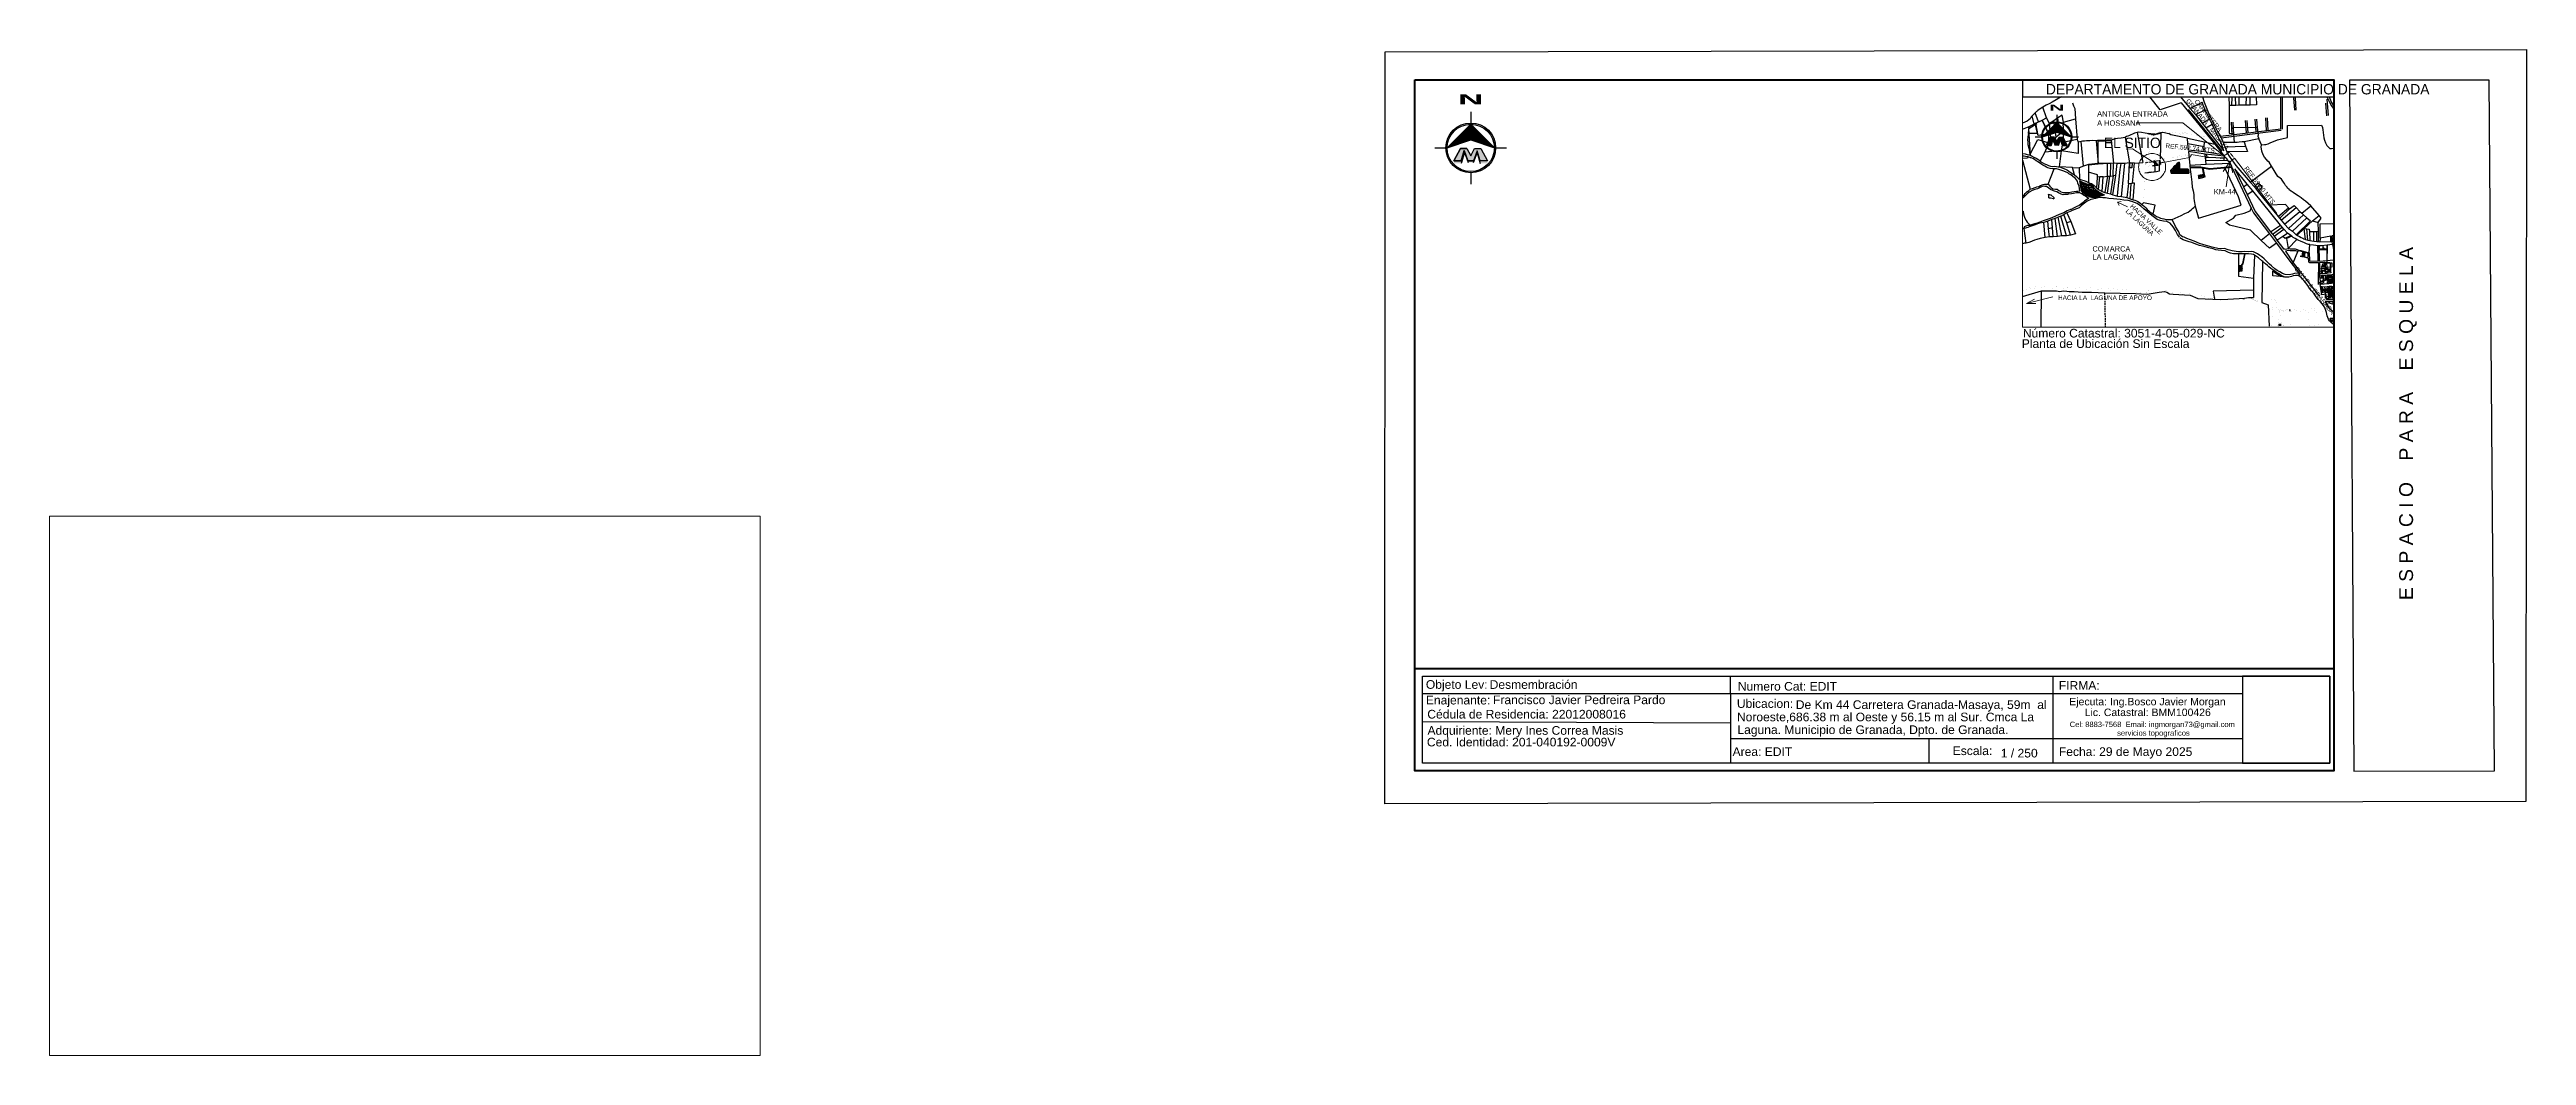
# Paper-space layout 'Presentación1' of a CAD drawing. Header units: millimetres. Extents: x 26 to 742, y 20 to 311.
# The model-space entities are those that its viewports show. They can reach past a viewport. Long polylines and large blocks are cut down to what shows.
import ezdxf
from ezdxf.enums import TextEntityAlignment as Align

# ---------------------------------------------------------------- set-up
doc = ezdxf.new("R2010")
doc.units = ezdxf.units.MM
doc.linetypes.add('HIDDEN', pattern=[0.375, 0.25, -0.125])
for name, color, linetype in [('2', 7, 'Continuous'), ('3', 7, 'Continuous'), ('BORDE DEL FORMATO LEGAL', 4, 'Continuous'), ('COTAS', 3, 'Continuous'), ('CVL_CUADCON_LIN', 8, 'Continuous'), ('CVL_CUADCON_TX', 2, 'Continuous'), ('CVL_PUNTO', 2, 'Continuous'), ('CVL_PUNTO_NUM', 2, 'Continuous'), ('LOTES', 3, 'Continuous'), ('MARCO DE CAJETN', 7, 'Continuous'), ('MARCO DE PLANO', 7, 'Continuous'), ('NORTE', 7, 'Continuous'), ('PLANTA DE UBICACIÓN', 7, 'Continuous'), ('TEXTO', 7, 'Continuous')]:
    doc.layers.add(name, color=color, linetype=linetype)
doc.layers.add('Nivel 2', color=7, linetype='Continuous', lineweight=0)
doc.layers.add('Nivel 30', color=7, linetype='Continuous', lineweight=0)
doc.styles.add('CAJETIN 2', font='arial.ttf', dxfattribs={"height": 0.25})
doc.styles.add('HECTOR LOPEZ', font='arial.ttf')
doc.styles.add('LOPEZ', font='TCCM____.TTF')
doc.styles.add('PUNTOS PI', font='arial.ttf', dxfattribs={"height": 2.75})
doc.styles.get("Standard").update_dxf_attribs({"font": 'arial.ttf'})
doc.styles.add('Style-ENGINEERING', font='ENGINEERING.shx')

psp = doc.layouts.new('Presentación1')

# ---------------------------------------------------------------- texts
at = {"layer": 'NORTE', "color": 7, "lineweight": 25, "attachment_point": 1}
for insert, char_height in [((433.31, 297.52), 2.8901), ((604.33, 294.61), 1.7464)]:
    psp.add_mtext('{\\fBaskerville Old Face|b1|i0|c0|p18;\\W2.6;\\T2.05;N}', dxfattribs=dict(at, insert=insert, char_height=char_height))
at = {"layer": 'TEXTO', "color": 7, "lineweight": 50}
for s, height, style, p in [('DEPARTAMENTO DE GRANADA MUNICIPIO DE GRANADA', 3, 'LOPEZ', (603.38, 297.54)), ('Planta de Ubicación Sin Escala', 2.5, 'HECTOR LOPEZ', (596.41, 224.19)), ('Objeto Lev:', 2.5, 'HECTOR LOPEZ', (423.97, 125.57)), ('Enajenante: ', 2.5, 'HECTOR LOPEZ', (423.97, 121.05)), ('Desmembración ', 2.5, 'HECTOR LOPEZ', (442.43, 125.56)), ('Francisco Javier Pedreira Pardo', 2.5, 'HECTOR LOPEZ', (443.4, 121.13)), ('Ubicacion:', 2.5, 'HECTOR LOPEZ', (513.97, 120.05)), ('De Km 44 Carretera Granada-Masaya, 59m  al ', 2.5, 'HECTOR LOPEZ', (531.01, 119.74)), ('Adquiriente: Mery Ines Correa Masis', 2.5, 'HECTOR LOPEZ', (424.44, 112.28)), ('Cédula de Residencia: 22012008016', 2.5, 'HECTOR LOPEZ', (424.38, 116.98)), ('Noroeste,686.38 m al Oeste y 56.15 m al Sur. Cmca La', 2.5, 'HECTOR LOPEZ', (513.98, 116.18)), ('Laguna. Municipio de Granada, Dpto. de Granada. ', 2.5, 'HECTOR LOPEZ', (514.12, 112.48)), ('Ced. Identidad: 201-040192-0009V', 2.5, 'HECTOR LOPEZ', (424.27, 108.91)), ('Area: EDIT', 2.5, 'HECTOR LOPEZ', (512.72, 106.14, -0.01)), ('Escala:', 2.5, 'HECTOR LOPEZ', (576.42, 106.4)), ('1 / 250', 2.5, 'HECTOR LOPEZ', (590.33, 105.71))]:
    psp.add_text(s, height=height, dxfattribs=dict(at, style=style)).set_placement(p)
at = {"layer": 'TEXTO', "color": 7, "lineweight": 50, "insert": (705.62, 127.1, -17.65), "char_height": 4, "width": 130.5494, "attachment_point": 1, "rotation": 90, "style": 'Style-ENGINEERING'}
psp.add_mtext('\\pxi6.03512,t14.22096;{\\fArial|b0|i0|c0|p34;E S P A C I O    P A R A    E S Q U E L A}', dxfattribs=at)
at = {"layer": 'TEXTO', "color": 7, "lineweight": 50, "char_height": 2.5, "attachment_point": 1, "style": 'HECTOR LOPEZ'}
for s, insert, width in [('Número Catastral: 3051-4-05-029-NC', (596.72, 229.71), 112.128), ('{\\fArial|b0|i0|c0|p34;Numero Cat: EDIT}', (514.24, 127.55), 112.128), ('\\pxql;{\\fArial|b0|i0|c0|p34;FIRMA:}', (607.12, 127.79, 0.01), 84.8974), ('Fecha: 29 de Mayo 2025', (607.14, 108.65, 0.01), 84.8974)]:
    psp.add_mtext(s, dxfattribs=dict(at, insert=insert, width=width))
at = {"layer": 'TEXTO', "char_height": 2.1665, "width": 84.8974, "attachment_point": 1, "style": 'Style-ENGINEERING'}
for s, insert in [('{\\fArial|b0|i0|c0|p34;Ejecuta: Ing.Bosco Javier Morgan}', (610.15, 122.96, 0.01)), ('{\\fArial|b0|i0|c0|p34;Lic. Catastral: BMM100426}', (614.61, 119.85, 0.01))]:
    psp.add_mtext(s, dxfattribs=dict(at, insert=insert))
at = {"layer": 'TEXTO', "color": 1, "insert": (610.27, 116.07, 0.01), "char_height": 1.5656, "width": 84.8974, "attachment_point": 1, "style": 'Style-ENGINEERING'}
psp.add_mtext('{\\fArial|b0|i0|c0|p34;Cel: 8883-7568  Email: ingmorgan73@gmail.com}', dxfattribs=at)
at = {"layer": 'TEXTO', "color": 5, "insert": (623.99, 113.56, 0.01), "char_height": 1.5656, "width": 84.8974, "attachment_point": 1, "style": 'Style-ENGINEERING'}
psp.add_mtext('{\\fArial|b0|i0|c0|p34;servicios topograficos}', dxfattribs=at)

msp = doc.modelspace()

# ---------------------------------------------------------------- texts
at = {"layer": '2', "color": 1, "linetype": 'Continuous'}
msp.add_text('7', height=0.0657, rotation=90, dxfattribs=at).set_placement((1619.1, 1383.4), align=Align.MIDDLE_RIGHT)
for s, p in [('6', (1619.4, 1382.8)), ('9', (1622, 1381.6))]:
    msp.add_text(s, height=0.0657, rotation=90, dxfattribs=at).set_placement(p, align=Align.MIDDLE_LEFT)
msp.add_text('8', height=0.0657, rotation=90, dxfattribs=at).set_placement((1620.4, 1383.2), align=Align.BOTTOM_LEFT)
for s, p in [('5', (1619.3, 1381.4)), ('4', (1619.5, 1381.3))]:
    msp.add_text(s, height=0.0657, rotation=90, dxfattribs=at).set_placement(p, align=Align.TOP_RIGHT)
for s, p in [('3', (1619.7, 1381.2)), ('2', (1620.1, 1381))]:
    msp.add_text(s, height=0.0657, rotation=90, dxfattribs=at).set_placement(p, align=Align.TOP_CENTER)
msp.add_text('1', height=0.0657, rotation=90, dxfattribs=at).set_placement((1622, 1380.8), align=Align.TOP_LEFT)
at = {"layer": 'COTAS', "color": 0, "lineweight": 13, "char_height": 2.529, "attachment_point": 5, "style": 'PUNTOS PI'}
for s, insert, rotation in [('REF.592.74 MTS.', (1697.9, 1408.8), 354.2003), ('REF.59.00 MTS', (1735.8, 1388.3), 307.6978)]:
    msp.add_mtext(s, dxfattribs=dict(at, insert=insert, rotation=rotation))
at = {"layer": 'CVL_CUADCON_TX', "color": 0, "lineweight": 13, "style": 'CAJETIN 2'}
for s, height, p in [('ANTIGUA ENTRADA ', 2.942, (1646, 1426.3)), ('A HOSSANA', 2.94, (1646, 1421.2)), ('KM-44', 2.94, (1710.5, 1383.3)), ('COMARCA ', 2.94, (1643.4, 1351.7)), ('LA LAGUNA', 2.94, (1643.4, 1347.2)), ('HACIA LA  LAGUNA DE APOYO', 2.522, (1624.4, 1324.9))]:
    msp.add_text(s, height=height, dxfattribs=at).set_placement(p)
at = {"layer": 'CVL_CUADCON_TX', "color": 0, "lineweight": 13, "style": 'PUNTOS PI'}
for s, height, rotation, p in [('GRANADA - MASAYA', 2.522, 309.1971, (1694.9, 1434.8)), ('CARRETERA', 2.52, 309.1971, (1699.6, 1434.5)), ('LA LAGUNA', 2.52, 317.0286, (1661.5, 1373.7)), ('HACIA VALLE', 2.522, 317.0286, (1664, 1376.4)), ('CALLE A GRANADA', 2.522, 309.1971, (1754.8, 1342.1))]:
    msp.add_text(s, height=height, rotation=rotation, dxfattribs=at).set_placement(p)
at = {"layer": 'CVL_CUADCON_TX', "color": 5, "lineweight": 13, "style": 'LOPEZ'}
msp.add_text('EL SITIO', height=5.72, dxfattribs=at).set_placement((1649.7, 1408.9))

# ---------------------------------------------------------------- hatches: boundary and pattern name
at = {"layer": 'PLANTA DE UBICACIÓN', "lineweight": 35}
h = msp.add_hatch(color=256, dxfattribs=at)
h.dxf.hatch_style = 1
h.set_gradient(color1=(0, 0, 255), color2=(255, 255, 0), tint=1, name='INVCURVED')
h.paths.add_polyline_path([(1680.1, 1399.7), (1679.2, 1399.8), (1679.5, 1399.4), (1678.8, 1399.3), (1678.8, 1399.1), (1680.1, 1399.1)])
h.paths.add_polyline_path([(1679.5, 1399.4), (1678.8, 1399.6), (1678.8, 1399.6), (1678.8, 1399.3)], flags=17)
h.paths.add_polyline_path([(1679.2, 1399.8), (1678.8, 1399.8), (1678.8, 1399.6), (1679.5, 1399.4)])

# ---------------------------------------------------------------- linework, layer by layer
at = {"lineweight": 40}
for points in [[(1677.1, 1416.3), (1674.4, 1416.7)], [(1677.9, 1416.4), (1677.2, 1416.3)]]:
    msp.add_lwpolyline(points, dxfattribs=at)
for centre in [(1677.2, 1416.2), (1677.9, 1416.4)]:
    msp.add_circle(centre, 0.0328, dxfattribs=at)
at = {"layer": '2', "color": 1, "linetype": 'Continuous'}
for p, q in [((1611.1, 1422.1), (1610.1, 1426.6)), ((1613.6, 1423.4), (1611.7, 1428.4)), ((1613.6, 1423.4), (1615.7, 1424.3)), ((1615.7, 1424.3), (1618, 1425.5)), ((1619.3, 1416.3), (1615.7, 1424.3)), ((1618, 1425.5), (1616, 1431.4)), ((1619.7, 1422.4), (1618, 1425.5)), ((1624.3, 1425.5), (1622, 1423.9)), ((1625.3, 1416.7), (1624.3, 1425.5)), ((1627.4, 1423.1), (1634, 1425)), ((1634, 1425), (1634.9, 1413.6)), ((1692, 1437.2), (1697.4, 1430.7)), ((1692.5, 1433.9), (1711, 1411)), ((1697.4, 1430.7), (1704.1, 1434.3)), ((1697.4, 1430.7), (1700.3, 1427.4)), ((1700.3, 1427.4), (1705.7, 1430)), ((1700.3, 1427.4), (1704, 1422.6)), ((1704, 1422.6), (1708.1, 1425)), ((1708.1, 1425), (1705.7, 1430)), ((1709.5, 1422.1), (1708.1, 1425)), ((1718.8, 1437), (1718.9, 1432.4)), ((1720.5, 1432.4), (1718.9, 1432.4)), ((1720.5, 1432.4), (1720.6, 1437)), ((1722.6, 1432.4), (1720.5, 1432.4)), ((1722.6, 1432.4), (1722.5, 1437)), ((1724.5, 1432.5), (1722.6, 1432.4)), ((1724.5, 1432.5), (1724.6, 1437)), ((1728.4, 1432.5), (1724.5, 1432.5)), ((1728.4, 1432.5), (1728.5, 1437.2)), ((1730.5, 1432.5), (1728.4, 1432.5)), ((1730.5, 1432.5), (1730.5, 1437.2)), ((1734, 1432.7), (1730.5, 1432.5)), ((1733.9, 1437.4), (1734, 1432.7)), ((1600.8, 1417.7), (1608.4, 1420.7)), ((1608, 1417), (1608.4, 1420.7)), ((1613, 1417), (1608, 1417)), ((1608.4, 1420.7), (1611.1, 1422.1)), ((1611.1, 1422.1), (1611.8, 1422.4)), ((1611.8, 1422.4), (1613.6, 1423.4)), ((1613, 1417), (1611.8, 1422.4)), ((1613.4, 1415.9), (1613, 1417)), ((1619.3, 1416.3), (1613.4, 1415.9)), ((1617.2, 1406.8), (1619.3, 1411.7)), ((1619.3, 1411.7), (1619.3, 1416.3)), ((1619.3, 1411.7), (1620.5, 1412.6)), ((1622, 1423.9), (1619.7, 1422.4)), ((1620.5, 1412.6), (1619.7, 1422.4)), ((1620.5, 1412.6), (1623.4, 1415)), ((1623.4, 1415), (1622, 1423.9)), ((1623.4, 1415), (1625.3, 1416.7)), ((1625.3, 1416.7), (1627.6, 1418.4)), ((1626.5, 1408.3), (1627, 1412)), ((1634.9, 1413.6), (1627, 1412)), ((1634.9, 1413.6), (1635.6, 1412.2)), ((1637.2, 1412.5), (1635.6, 1412.2)), ((1638.4, 1398.9), (1637.2, 1412.5)), ((1645.4, 1412.9), (1646.5, 1400.4)), ((1653.8, 1413.3), (1655, 1400.5)), ((1661.5, 1414.7), (1663.9, 1400.7)), ((1668.2, 1417.4), (1671.2, 1400.9)), ((1696.1, 1411.2), (1696, 1414.3)), ((1696, 1414.3), (1705.3, 1412.3)), ((1696.5, 1407.7), (1696.1, 1411.2)), ((1705.2, 1409.6), (1696.1, 1411.2)), ((1704, 1422.6), (1706, 1420)), ((1705.2, 1409.6), (1705.3, 1412.3)), ((1705.3, 1412.3), (1711, 1411)), ((1706, 1420), (1709.5, 1422.1)), ((1706, 1420), (1713.3, 1410.9)), ((1714.7, 1411.3), (1709.5, 1422.1)), ((1711, 1411), (1715.7, 1405.2)), ((1713.3, 1410.9), (1716.1, 1407.4)), ((1716.1, 1407.4), (1714.7, 1411.3)), ((1715.7, 1412), (1716.6, 1409.5)), ((1722, 1412), (1721.5, 1417)), ((1735.4, 1413.9), (1727.3, 1412.4)), ((1727.3, 1412.4), (1728, 1410)), ((1736.9, 1410.7), (1735.4, 1413.9)), ((1614.6, 1401.7), (1617.2, 1406.8)), ((1617.2, 1406.8), (1626.4, 1407.8)), ((1618.9, 1388.9), (1622.3, 1397.4)), ((1625.2, 1398.5), (1626.3, 1407.4)), ((1632.4, 1398.2), (1625.2, 1398.5)), ((1626.3, 1407.4), (1626.5, 1408.3)), ((1633.4, 1394), (1632.4, 1398.2)), ((1632.4, 1398.2), (1636, 1397.9)), ((1638.4, 1398.9), (1636, 1397.9)), ((1636, 1397.9), (1636.2, 1391.7)), ((1641.2, 1399.8), (1638.4, 1398.9)), ((1646.5, 1400.4), (1641.2, 1399.8)), ((1641.2, 1399.8), (1641.3, 1395.5)), ((1651.7, 1400.3), (1646.5, 1400.4)), ((1653.6, 1400.4), (1651.7, 1400.3)), ((1651.8, 1393.3), (1651.7, 1400.3)), ((1655, 1400.5), (1653.6, 1400.4)), ((1654.8, 1393.6), (1655, 1400.5)), ((1657.1, 1400.4), (1655, 1400.5)), ((1656.4, 1393.7), (1657.1, 1400.4)), ((1659.2, 1400.4), (1657.1, 1400.4)), ((1661.3, 1400.4), (1659.2, 1400.4)), ((1659.5, 1382.1), (1661.3, 1400.4)), ((1663.9, 1400.7), (1661.3, 1400.4)), ((1663.3, 1389.3), (1663.9, 1400.7)), ((1666.6, 1400.5), (1663.9, 1400.7)), ((1665.5, 1389.4), (1666.6, 1400.5)), ((1666.6, 1400.5), (1671.2, 1400.9)), ((1673.9, 1400.9), (1672.5, 1400.6)), ((1674.5, 1401), (1675.9, 1401.2)), ((1678, 1401.6), (1677.9, 1400.7)), ((1677.9, 1398.6), (1677.9, 1400.7)), ((1677.9, 1398.6), (1677.9, 1397.6)), ((1677.9, 1397.6), (1677.9, 1396.6)), ((1677.9, 1396.6), (1677.9, 1395.9)), ((1680.5, 1396.3), (1680.6, 1402.1)), ((1705.1, 1406.8), (1696.5, 1407.7)), ((1705.7, 1405.5), (1696.5, 1406.9)), ((1696.5, 1406.9), (1697.2, 1399.3)), ((1706.3, 1399.8), (1697.2, 1399.3)), ((1705.1, 1406.8), (1705.2, 1409.6)), ((1715.7, 1405.2), (1705.1, 1406.8)), ((1716.3, 1404.4), (1705.7, 1405.5)), ((1705.9, 1403.6), (1705.7, 1405.5)), ((1717.4, 1403.3), (1705.9, 1403.6)), ((1706.1, 1402), (1705.9, 1403.6)), ((1718.3, 1401.8), (1706.1, 1402)), ((1706.3, 1399.8), (1706.1, 1402)), ((1719.6, 1400.3), (1706.3, 1399.8)), ((1716.3, 1404.4), (1717.4, 1403.3)), ((1716.6, 1409.5), (1728, 1410)), ((1716.6, 1409.5), (1717.7, 1406.8)), ((1716.6, 1397.9), (1720.5, 1398.4)), ((1717.4, 1403.3), (1718.3, 1401.8)), ((1729.2, 1407), (1717.7, 1406.8)), ((1718.3, 1401.8), (1719.6, 1400.3)), ((1719.6, 1400.3), (1720.4, 1398.6)), ((1720.5, 1398.4), (1731.2, 1375.6)), ((1722.2, 1397.4), (1726.9, 1387.5)), ((1729, 1388.9), (1722.2, 1397.4)), ((1728, 1410), (1729.2, 1407)), ((1730.6, 1390.1), (1742.3, 1398.9)), ((1641.3, 1395.5), (1641.2, 1389.8)), ((1645.9, 1386.8), (1646.2, 1392.8)), ((1645.9, 1386.8), (1646.8, 1386)), ((1647.4, 1392.9), (1646.2, 1392.8)), ((1646.8, 1386), (1647.4, 1392.9)), ((1646.8, 1386), (1648.7, 1384.9)), ((1649.3, 1393), (1647.4, 1392.9)), ((1648.7, 1384.9), (1649.3, 1393)), ((1648.7, 1384.9), (1650.3, 1384.4)), ((1649.3, 1393), (1651.8, 1393.3)), ((1651.8, 1393.3), (1650.3, 1384.4)), ((1650.3, 1384.4), (1651.8, 1383.9)), ((1651.8, 1383.9), (1653, 1393.3)), ((1651.8, 1393.3), (1653, 1393.3)), ((1651.8, 1383.9), (1653.4, 1383.5)), ((1653.3, 1393.4), (1654.8, 1393.6)), ((1654.8, 1393.6), (1653.4, 1383.5)), ((1653.4, 1383.5), (1654.7, 1383.1)), ((1654.7, 1383.1), (1656.4, 1393.7)), ((1654.7, 1383.1), (1657.2, 1382.2)), ((1656.4, 1393.7), (1654.8, 1393.6)), ((1663.3, 1389.3), (1662.5, 1381.5)), ((1664.8, 1389.1), (1663.3, 1389.3)), ((1664.3, 1380.9), (1664.8, 1389.1)), ((1665.5, 1389.4), (1664.8, 1389.1)), ((1672.4, 1395.1), (1673.9, 1395.3)), ((1673.9, 1395.3), (1674.4, 1395.4)), ((1674.4, 1395.4), (1677.3, 1395.8)), ((1677.3, 1395.8), (1677.9, 1395.9)), ((1677.9, 1395.7), (1680.5, 1396.3)), ((1677.9, 1395.9), (1677.9, 1395.7)), ((1726.9, 1387.5), (1729, 1388.9)), ((1726.9, 1387.5), (1729, 1383.2)), ((1732, 1385.2), (1729, 1388.9)), ((1729, 1383.2), (1732, 1385.2)), ((1730.6, 1390.1), (1732.9, 1387.4)), ((1747.4, 1366.3), (1732, 1385.2)), ((1732.9, 1387.4), (1733.9, 1386.2)), ((1733.9, 1386.2), (1735.9, 1388.7)), ((1733.9, 1386.2), (1735.1, 1384.7)), ((1735.1, 1384.7), (1746.1, 1371.1)), ((1621, 1369.3), (1618.8, 1368.4)), ((1622.8, 1369.9), (1621, 1369.3)), ((1621.3, 1364.7), (1621, 1369.3)), ((1624.4, 1370.6), (1622.8, 1369.9)), ((1624.1, 1360), (1622.8, 1369.9)), ((1625.9, 1371.2), (1624.4, 1370.6)), ((1626.4, 1360.3), (1624.4, 1370.6)), ((1625.9, 1371.2), (1627.6, 1372.1)), ((1629, 1360.4), (1625.9, 1371.2)), ((1629.3, 1373.1), (1627.6, 1372.1)), ((1629.2, 1367.6), (1627.6, 1372.1)), ((1629.3, 1373.1), (1631.4, 1368.3)), ((1657.2, 1382.2), (1659.5, 1382.1)), ((1659.5, 1382.1), (1662.5, 1381.5)), ((1662.5, 1381.5), (1664.3, 1380.9)), ((1664.3, 1380.9), (1665.9, 1380.2)), ((1671.7, 1378.6), (1670.7, 1377.7)), ((1702, 1370.2), (1725.6, 1377.4)), ((1746.1, 1371.1), (1747.8, 1369)), ((1752.4, 1375.2), (1747, 1370.1)), ((1747.8, 1369), (1756, 1376)), ((1749.6, 1366.8), (1758, 1373.9)), ((1751.7, 1364.5), (1760, 1372)), ((1753.9, 1363), (1761.9, 1370.4)), ((1756, 1376), (1758, 1373.9)), ((1758, 1373.9), (1759.2, 1372.9)), ((1759.2, 1372.9), (1764.1, 1376.9)), ((1759.2, 1372.9), (1760, 1372)), ((1760, 1372), (1761.9, 1370.4)), ((1768.7, 1371.6), (1764.1, 1376.9)), ((1765, 1368.6), (1768.7, 1371.6)), ((1768.2, 1367.7), (1769.8, 1370.2)), ((1769.8, 1370.2), (1768.7, 1371.6)), ((1606.8, 1356.3), (1605.7, 1364.5)), ((1618.8, 1368.4), (1616.5, 1367.8)), ((1617.2, 1359.5), (1616.5, 1367.8)), ((1619.6, 1359.8), (1617.2, 1359.5)), ((1619.2, 1364.2), (1618.8, 1368.4)), ((1621.3, 1364.7), (1619.2, 1364.2)), ((1619.6, 1359.8), (1619.2, 1364.2)), ((1621.7, 1359.8), (1619.6, 1359.8)), ((1621.7, 1359.8), (1621.3, 1364.7)), ((1624.1, 1360), (1621.7, 1359.8)), ((1626.4, 1360.3), (1624.1, 1360)), ((1629, 1360.4), (1626.4, 1360.3)), ((1631.3, 1360.8), (1629, 1360.4)), ((1631.4, 1368.3), (1629.2, 1367.6)), ((1631.3, 1360.8), (1629.2, 1367.6)), ((1634, 1361.5), (1631.3, 1360.8)), ((1631.4, 1368.3), (1634, 1361.5)), ((1741.2, 1361.4), (1736.7, 1357.8)), ((1741.2, 1361.4), (1745.2, 1356.3)), ((1741.9, 1362.6), (1747.4, 1366.3)), ((1741.9, 1362.6), (1742.9, 1361.3)), ((1742.9, 1361.3), (1748.2, 1365.2)), ((1742.9, 1361.3), (1743.8, 1360.1)), ((1743.8, 1360.1), (1749.2, 1364)), ((1743.8, 1360.1), (1745.4, 1358)), ((1745.2, 1356.3), (1753.7, 1344.9)), ((1745.4, 1358), (1748.6, 1360.1)), ((1748.2, 1365.2), (1747.4, 1366.3)), ((1747.8, 1369), (1749.6, 1366.8)), ((1749.2, 1364), (1748.2, 1365.2)), ((1748.6, 1360.1), (1751.2, 1361.9)), ((1751.2, 1361.9), (1749.2, 1364)), ((1749.6, 1366.8), (1751.7, 1364.5)), ((1753, 1360.5), (1751.2, 1361.9)), ((1751.6, 1353.3), (1756.4, 1358.3)), ((1751.7, 1364.5), (1753.9, 1363)), ((1753.6, 1360.1), (1753, 1360.5)), ((1753.9, 1363), (1756.1, 1361)), ((1756.1, 1361), (1756.5, 1360.8)), ((1756.5, 1360.8), (1760.4, 1364.4)), ((1760.4, 1364.4), (1765, 1368.6)), ((1761.1, 1358.4), (1760.4, 1364.4)), ((1760.4, 1364.4), (1761.9, 1364.3)), ((1761.1, 1358.4), (1762.4, 1358)), ((1761.9, 1364.3), (1763.2, 1364)), ((1762.4, 1358), (1761.9, 1364.3)), ((1762.4, 1358), (1763.6, 1357.8)), ((1763.2, 1364), (1763.3, 1362.8)), ((1763.3, 1362.8), (1763.6, 1357.8)), ((1763.3, 1362.8), (1765.8, 1362.7)), ((1763.6, 1357.8), (1765.7, 1357.5)), ((1765, 1368.6), (1768.2, 1367.7)), ((1765.7, 1357.5), (1765.8, 1362.7)), ((1765.7, 1357.5), (1767.5, 1357.2)), ((1765.8, 1362.7), (1767.4, 1362.8)), ((1767.4, 1362.8), (1768.4, 1363)), ((1767.5, 1357.2), (1767.4, 1362.8)), ((1767.5, 1357.2), (1768.4, 1357.2)), ((1768.4, 1363), (1768.2, 1367.7)), ((1768.4, 1357.2), (1768.4, 1363)), ((1768.4, 1357.2), (1769.1, 1357.1)), ((1769.2, 1359.1), (1769.1, 1357.1)), ((1777.3, 1360.2), (1778.5, 1360.3)), ((1750.1, 1351.9), (1754.4, 1345.5)), ((1754.4, 1345.5), (1753.7, 1344.9)), ((1753.7, 1344.9), (1757.6, 1339.7)), ((1754.4, 1345.5), (1756.9, 1351.7)), ((1754.4, 1345.5), (1769, 1326.8)), ((1756.9, 1351.7), (1757.5, 1352.5)), ((1763.2, 1350.9), (1763.4, 1346.8)), ((1763.4, 1346.8), (1763.5, 1346.5)), ((1763.5, 1346.5), (1768.1, 1346.4)), ((1768.1, 1346.4), (1768, 1355.1)), ((1768.9, 1346.4), (1768.8, 1355.1)), ((1769, 1345.6), (1771.3, 1345.8)), ((1769, 1345), (1769, 1345.6)), ((1769, 1341.1), (1769.1, 1345.1)), ((1615.1, 1307), (1615.3, 1329.9)), ((1757.6, 1339.7), (1757.3, 1338.5)), ((1773.9, 1326.9), (1773.9, 1329.1)), ((1774.5, 1329.1), (1774.5, 1326.9)), ((1775.1, 1329.1), (1775.1, 1326.9)), ((1775.7, 1329.1), (1775.7, 1326.8)), ((1776.2, 1325.9), (1776.3, 1328.4)), ((1776.7, 1325.9), (1776.7, 1328.5)), ((1737, 1323.6), (1740.5, 1322.3)), ((1740.5, 1322.3), (1741, 1310.5)), ((1752.7, 1318.7), (1752.6, 1319.6)), ((1772.2, 1326), (1772.2, 1327)), ((1773.8, 1326.7), (1772.2, 1327)), ((1773.8, 1325.8), (1772.2, 1326)), ((1773.8, 1326.7), (1773.8, 1326.1)), ((1773.8, 1326.7), (1773.9, 1326.7)), ((1773.8, 1326.1), (1773.8, 1325.8)), ((1775, 1326), (1773.8, 1326.1)), ((1773.9, 1326.9), (1773.9, 1326.7)), ((1774.5, 1326.9), (1773.9, 1326.9)), ((1773.9, 1326.7), (1775.1, 1326.5)), ((1775.1, 1326.9), (1774.5, 1326.9)), ((1775.1, 1326.5), (1775, 1326)), ((1775.7, 1326.8), (1775.1, 1326.9)), ((1776.7, 1325.9), (1776.2, 1325.9)), ((1776.3, 1324.4), (1777.9, 1324.4)), ((1776.4, 1323.1), (1776.3, 1324.4)), ((1778.2, 1322.3), (1776.4, 1323.1)), ((1777.2, 1325.9), (1776.7, 1325.9)), ((1777.2, 1325.9), (1777.2, 1327.2)), ((1777.9, 1325.8), (1777.2, 1325.9))]:
    msp.add_line(p, q, dxfattribs=at)
for points in [[(1610.1, 1426.6), (1609.6, 1426.2), (1608.9, 1425.1), (1608.2, 1424.4), (1607.3, 1423.7), (1606.1, 1423.1), (1604.5, 1422.4), (1603.2, 1421.8), (1602.1, 1421.4), (1601.2, 1421.1), (1600.4, 1420.9), (1599.7, 1420.7)], [(1611.7, 1428.4), (1611.4, 1427.9), (1610.9, 1427.5), (1610.5, 1427.1), (1610.1, 1426.6)], [(1616, 1431.4), (1613.9, 1430.2), (1613.2, 1429.6), (1612.8, 1429.2), (1612.5, 1429), (1611.7, 1428.4)], [(1612.1, 1422.6), (1615.7, 1424.3)], [(1615.7, 1424.3), (1618.7, 1417.7)], [(1626.3, 1437.2), (1624.8, 1436.4), (1623.4, 1435.5), (1621.2, 1434.3), (1619.5, 1433.4), (1617.9, 1432.5), (1616, 1431.4)], [(1627.4, 1423.1), (1626.7, 1427), (1624.3, 1425.5)], [(1632.3, 1433.8), (1632.9, 1432.3), (1633.6, 1430.7), (1634, 1425)], [(1692.5, 1433.9), (1680.8, 1430), (1675.1, 1437.2)], [(1705.7, 1430), (1704.7, 1432.5), (1704.1, 1434.3)], [(1704.2, 1437.2), (1705.1, 1434.3), (1706.3, 1431.5), (1707.4, 1428.8), (1709.1, 1425), (1710.9, 1421.3), (1712.5, 1418.1), (1714.3, 1415), (1715.3, 1412.9), (1715.7, 1412)], [(1718.9, 1432.4), (1718.9, 1417.1), (1721.5, 1417)], [(1728.6, 1417.2), (1728.1, 1424.1)], [(1729.5, 1417.2), (1729, 1424.1)], [(1733.9, 1417.9), (1733.4, 1424.8)], [(1734.8, 1417.8), (1734.3, 1424.8)], [(1739.7, 1418.6), (1739.2, 1425.5)], [(1740.6, 1418.5), (1740.1, 1425.5)], [(1747.6, 1419.4), (1747.6, 1437)], [(1748.5, 1419.4), (1748.5, 1437)], [(1755.3, 1429.8), (1754.8, 1436.6)], [(1756.1, 1429.8), (1755.6, 1436.6)], [(1772.9, 1426.7), (1772.4, 1433.7)], [(1773, 1437.2), (1774.3, 1434.6), (1775.6, 1432.2), (1777.4, 1429.2), (1778.5, 1427.8), (1779.8, 1426.5), (1780.6, 1425.7), (1781.9, 1424.7), (1783.1, 1424), (1784.4, 1422.7), (1785.8, 1420.9), (1786.8, 1419.7), (1787.8, 1418.8), (1788.8, 1417.8), (1789.6, 1417), (1790.1, 1416.4), (1790.4, 1415.7)], [(1773.8, 1426.9), (1773.1, 1435.9)], [(1774.2, 1437.2), (1774.7, 1436.2), (1775.6, 1434.1), (1776.4, 1432.6), (1777.2, 1431.2), (1778.5, 1429.4), (1779.6, 1428), (1780.6, 1427), (1781.8, 1425.9), (1783.2, 1424.8), (1784.2, 1423.9), (1785.2, 1422.8), (1786.6, 1421.2), (1787.5, 1420.2), (1788.6, 1419.2), (1789.8, 1417.9), (1791.3, 1416.4), (1792.5, 1415.6), (1793.8, 1414.6), (1794.9, 1413.7)], [(1608, 1417), (1607.6, 1415), (1607.5, 1413.3), (1607.6, 1412.2), (1607.7, 1410.8), (1608.2, 1408.9), (1608.4, 1407.9), (1608.6, 1406.8), (1608.8, 1405.1)], [(1612.1, 1422.6), (1607.6, 1420.3)], [(1609.2, 1404.8), (1608.2, 1419.6), (1612.6, 1422.4)], [(1608.8, 1405.1), (1613.2, 1413.6), (1619.3, 1411.7)], [(1618.7, 1417.7), (1618.7, 1417.5)], [(1618.7, 1417.5), (1619.1, 1416.8)], [(1635.6, 1412.2), (1635.5, 1405.9), (1626.3, 1407.4)], [(1627, 1412), (1627.1, 1412.9), (1627.3, 1414.1), (1627.4, 1415.3), (1627.5, 1416.5), (1627.6, 1417.5), (1627.6, 1418.4)], [(1627.6, 1418.4), (1627.4, 1419.5), (1627.4, 1420.6), (1627.3, 1421.6), (1627.4, 1423.1)], [(1645.4, 1412.9), (1643.2, 1413), (1641.9, 1412.9), (1640.2, 1412.8), (1639, 1412.7), (1638, 1412.6), (1637.2, 1412.5)], [(1653.8, 1413.3), (1651.6, 1413.2), (1650.1, 1413.1), (1648.3, 1413), (1647.3, 1413.1), (1646.2, 1413.1), (1645.4, 1412.9)], [(1661.5, 1414.7), (1659.2, 1414.4), (1657.2, 1414.1), (1655.9, 1413.9), (1654.8, 1413.6), (1653.8, 1413.3)], [(1668.2, 1417.4), (1666.7, 1417.1), (1665.6, 1416.6), (1664.7, 1416.1), (1663.9, 1415.8), (1663, 1415.4), (1662.2, 1415.2), (1661.5, 1414.7)], [(1696, 1414.3), (1686.8, 1416.2), (1685.8, 1416.8), (1684.7, 1417), (1683.3, 1417.3), (1682, 1417.4), (1681, 1417.3), (1680.1, 1417.1), (1678.5, 1416.6), (1677.2, 1416.3), (1675.9, 1416.5), (1674.9, 1416.8), (1673.6, 1417), (1672.5, 1417.1), (1670.6, 1417.5), (1669.1, 1417.7), (1668.2, 1417.4)], [(1747.6, 1419.4), (1714.1, 1415.3)], [(1747.7, 1418.5), (1714.6, 1414.4)], [(1727.3, 1412.4), (1726.1, 1412.4), (1724.6, 1412.2), (1723.4, 1412), (1722, 1412), (1715.7, 1412)], [(1720.7, 1416.2), (1720.2, 1423.2)], [(1721.6, 1416.2), (1721.1, 1423.1)], [(1721.5, 1417), (1721.2, 1420.3), (1734.5, 1420.5), (1735.1, 1415.8), (1734.9, 1415.7), (1734.8, 1415.1), (1735.1, 1415), (1735.4, 1413.9)], [(1742.3, 1398.9), (1741, 1401), (1740.4, 1401.7), (1739.6, 1402.6), (1738.5, 1403.9), (1737.8, 1405.2), (1737.1, 1407.1), (1736.8, 1408.4), (1736.7, 1409.3), (1736.9, 1410.7)], [(1736.9, 1410.7), (1738.6, 1410.9), (1739.3, 1410.9), (1740.5, 1411.3), (1741.7, 1411.8), (1742.9, 1412.4), (1744.4, 1412.9), (1745.7, 1413.4), (1747.2, 1413.8), (1748.1, 1414), (1751.2, 1414.8)], [(1751.2, 1414.8), (1751.2, 1421.3), (1770.1, 1421.6)], [(1770.1, 1421.6), (1770.6, 1420.3), (1770.8, 1418.9), (1771, 1417.5), (1771.2, 1416), (1771.4, 1414.6), (1771.7, 1413.3), (1772.3, 1411.8), (1773, 1410.3), (1773.9, 1409.4), (1774.7, 1408.7), (1775.5, 1408.6), (1776.6, 1408.8), (1777.5, 1409), (1779.2, 1409.6)], [(1598.5, 1404.7), (1598.6, 1403), (1598.8, 1401.2), (1599.1, 1399), (1600, 1394.7), (1604.2, 1381.8)], [(1607.9, 1404), (1607.1, 1404.1), (1605.6, 1404.4), (1604.1, 1404.4), (1602.7, 1404.6), (1601.5, 1404.6), (1600.4, 1404.5), (1598.5, 1404.7)], [(1603, 1405.7), (1603.9, 1405.9), (1605, 1405.9), (1606.3, 1405.6), (1607.4, 1405.3), (1608, 1405.2), (1608.8, 1405.1)], [(1607.9, 1404), (1607.5, 1403.2), (1604.6, 1403.1), (1609, 1386.1)], [(1622.3, 1397.4), (1621.3, 1397.4), (1620, 1397.6), (1618.8, 1398), (1618.1, 1398.3), (1617, 1398.9), (1615.9, 1399.5), (1614.8, 1400.2), (1613.1, 1401.4), (1612.3, 1401.8), (1611.3, 1402.6), (1610.4, 1403.1), (1609.5, 1403.4), (1609.1, 1403.5), (1607.9, 1404)], [(1608.8, 1405.1), (1609.8, 1404.6), (1611, 1403.9), (1612.3, 1403.2), (1613.2, 1402.7), (1613.8, 1402.3), (1614.6, 1401.7)], [(1614.6, 1401.7), (1615.7, 1400.9), (1616.9, 1400.2), (1618, 1399.7), (1619.2, 1399.2), (1620.3, 1398.8), (1621.4, 1398.7), (1622.5, 1398.8), (1623.6, 1398.6), (1624.5, 1398.5), (1625.2, 1398.5)], [(1618.9, 1388.9), (1619.9, 1387.9), (1620.5, 1387.1), (1621.6, 1386.3), (1623, 1386.2), (1623.9, 1386.1), (1624.8, 1385.4), (1625.5, 1385), (1626, 1384.6), (1627.2, 1384.3), (1628.6, 1384.3), (1630.4, 1384.4), (1632, 1384.6), (1633.3, 1384.8), (1634.5, 1385), (1635.4, 1385.1), (1636.4, 1385.3), (1636.2, 1386.6), (1636, 1387.9), (1635.4, 1389.5), (1635.1, 1390.6), (1634, 1392), (1632.6, 1393.2), (1631.5, 1394.1), (1630.4, 1394.7), (1629.8, 1395.1), (1628.8, 1395.5), (1627.5, 1396.1), (1626, 1396.7), (1624.8, 1397), (1623.5, 1397.4), (1622.3, 1397.4)], [(1625.2, 1398.5), (1626.2, 1398.1), (1627.1, 1397.8), (1628.5, 1397.2), (1629.7, 1396.6), (1631.1, 1395.6), (1632, 1395), (1632.7, 1394.5), (1633.4, 1394)], [(1646.5, 1400), (1646.5, 1400), (1641.2, 1399.4)], [(1653, 1393.3), (1653.3, 1393.4), (1653.6, 1400.4)], [(1657.2, 1382.2), (1657.5, 1384.5), (1658.8, 1397), (1659.2, 1400.4)], [(1663.9, 1400.7), (1663.8, 1397.9)], [(1663.9, 1400.7), (1665.3, 1400.7)], [(1725.6, 1377.4), (1724.1, 1381.9), (1716.6, 1397.9)], [(1717.7, 1406.8), (1718.1, 1405.9), (1719, 1404.4), (1720.3, 1402.5), (1721.4, 1401), (1722.7, 1399.3), (1730.6, 1390.1)], [(1764.1, 1376.9), (1761.1, 1379.6), (1760.1, 1380.3), (1758.8, 1381.3), (1757.2, 1382.4), (1755.7, 1383.4), (1754.4, 1384.3), (1753.3, 1385.1), (1752.4, 1385.6), (1752.1, 1386), (1751.3, 1386.7), (1751, 1387.2), (1750.2, 1388.2), (1749.6, 1389.2), (1749, 1390.1), (1748, 1391.6), (1747.1, 1392.3), (1745.8, 1393.2), (1742.3, 1398.9)], [(1769.2, 1359.1), (1769.3, 1367), (1785.5, 1367.5)], [(1641.4, 1381.1), (1640.4, 1381.6), (1639.5, 1382.2), (1638.4, 1382.9), (1637.5, 1383.5), (1636.5, 1384.1), (1635.9, 1384.2), (1634.5, 1384.1), (1633, 1383.7), (1631.9, 1383.6), (1630.1, 1383.4), (1629.6, 1383.2), (1628.6, 1383.2), (1628.1, 1383.2), (1627.3, 1383.1), (1626.2, 1383.4), (1624.7, 1384.2), (1623.8, 1384.6), (1622.5, 1385), (1621.9, 1385.2), (1620.3, 1386), (1619.3, 1386.8), (1618, 1387.7), (1617.1, 1387.7), (1616.2, 1387.8), (1615.3, 1387.4), (1614.2, 1386.9), (1613, 1386.4), (1611.6, 1385.9), (1610, 1385.4), (1608.4, 1384.5), (1607.4, 1383.5), (1606.1, 1382.2), (1605.1, 1381.4), (1604, 1380.7), (1602.9, 1380)], [(1604.2, 1381.8), (1604.8, 1382.3), (1605.7, 1382.9), (1606.3, 1383.7), (1607.4, 1384.8), (1608, 1385.3), (1609, 1386.1)], [(1609, 1386.1), (1610.2, 1386.5), (1611.8, 1387.1), (1612.7, 1387.4), (1613.8, 1387.7), (1614.7, 1388.2), (1616.1, 1388.8), (1616.9, 1388.9), (1617.9, 1389), (1618.9, 1388.9)], [(1619.3, 1382.8), (1619.1, 1383.4)], [(1619.1, 1383.4), (1620.3, 1383.1)], [(1620.4, 1383.1), (1622, 1381.6)], [(1633.4, 1394), (1634.6, 1393.1), (1635.5, 1392.2), (1636.2, 1391.7)], [(1636.2, 1391.7), (1637.3, 1391.3), (1638.7, 1390.9), (1639.7, 1390.5), (1640.1, 1390.4), (1641.2, 1389.8)], [(1639.8, 1389.2), (1637.1, 1390.1)], [(1637.1, 1390.1), (1637.3, 1387)], [(1637.1, 1385.3), (1638.4, 1385.9)], [(1637.1, 1385.3), (1637.2, 1385.2), (1637.4, 1385), (1637.7, 1384.6), (1639.2, 1383.5)], [(1639, 1389.5), (1638.8, 1388.5), (1637.2, 1388.5)], [(1640.1, 1386.1), (1637.3, 1387)], [(1638.4, 1385.9), (1638.8, 1386.5)], [(1638.7, 1389.6), (1638.5, 1388.5)], [(1638.8, 1388.5), (1638.7, 1387.9), (1638.9, 1387.9), (1638.9, 1387.6), (1640, 1387.6), (1640.1, 1386.1)], [(1638.8, 1386.5), (1640.1, 1386.1)], [(1639.2, 1383.5), (1640.2, 1384.7), (1640.1, 1386.1)], [(1643.4, 1384.6), (1639.2, 1383.5)], [(1641.2, 1389.8), (1642, 1389.5), (1642.8, 1389.2), (1643.7, 1388.7), (1644.3, 1388.2), (1644.8, 1387.8), (1645, 1387.6), (1645.9, 1386.8)], [(1646.2, 1392.8), (1646.2, 1394), (1641.3, 1395.5)], [(1665.9, 1380.2), (1666.6, 1389.5), (1665.5, 1389.4)], [(1729, 1383.2), (1733.4, 1373.8), (1741.9, 1362.6)], [(1732.9, 1387.4), (1735, 1389.7), (1735.9, 1388.7)], [(1735.9, 1388.7), (1737, 1387.3), (1735.1, 1384.7)], [(1582.1, 1373.1), (1583, 1373.5), (1585.1, 1374.1), (1586.9, 1374.6), (1588.8, 1375), (1590.4, 1375.4), (1591.8, 1375.8), (1593.3, 1376), (1595, 1376.7), (1596.7, 1377.6), (1598.3, 1378.6), (1599.6, 1379.5), (1600.9, 1380), (1602, 1380.6), (1603.2, 1381.3), (1604.2, 1381.8)], [(1597.9, 1373.4), (1605.2, 1374), (1605.3, 1372.6), (1605.7, 1371.2), (1606.1, 1370.2), (1606.7, 1368.9), (1607.3, 1368), (1608, 1367.2), (1608.6, 1366.7), (1608.6, 1366.1)], [(1641.4, 1381.1), (1639.1, 1379.5), (1638.5, 1379), (1637.5, 1378.3), (1636, 1377.1), (1634.7, 1376.5), (1632.9, 1375.6), (1631.6, 1375), (1631.2, 1374.9), (1629.4, 1374.1), (1627.5, 1373.1), (1625.1, 1372.1), (1623, 1371.2), (1620.9, 1370.3), (1619.5, 1369.8), (1617.9, 1369.2), (1616.2, 1368.6), (1614.3, 1367.9), (1612.8, 1367.4), (1611.4, 1367), (1610.2, 1366.7), (1608.6, 1366.1)], [(1619.3, 1381.4), (1619.3, 1382.8)], [(1619.5, 1381.3), (1619.3, 1381.4)], [(1619.7, 1381.2), (1619.5, 1381.3)], [(1620.1, 1381.1), (1619.7, 1381.2)], [(1621.9, 1380.8), (1620.2, 1381.1)], [(1622, 1381.6), (1622, 1380.9)], [(1691.5, 1359.6), (1691.2, 1360.1), (1690.4, 1361.1), (1689.3, 1363.4), (1688.1, 1365.4), (1686.4, 1367.3), (1684.6, 1368.2), (1682.6, 1368.5), (1680.9, 1368.8), (1679.1, 1369.4), (1677, 1371), (1675.4, 1372.4), (1673.8, 1373.6), (1671.8, 1375.2), (1670.1, 1376.8), (1668.1, 1378.2), (1665.2, 1379.3), (1663.1, 1379.8), (1660.8, 1380.1), (1658.7, 1380.4), (1655, 1380.8), (1652.5, 1381), (1650.6, 1381.3), (1649.2, 1381.4), (1647.2, 1381.5), (1645.1, 1381), (1642.6, 1380.4), (1640.5, 1379.5), (1638.3, 1377.8), (1637.2, 1376.9), (1636, 1375.9), (1634.6, 1375.3), (1633.1, 1374.7), (1631.9, 1374.2), (1631, 1373.9), (1630.2, 1373.5), (1629.3, 1373.1)], [(1665.9, 1380.2), (1666.8, 1380), (1667.7, 1379.7), (1668.5, 1379.3), (1669.5, 1378.7), (1670.7, 1377.7)], [(1670.7, 1377.7), (1671.2, 1377.4), (1672.1, 1376.6), (1672.9, 1375.8), (1673.7, 1375), (1674.6, 1374.1), (1675.2, 1373.7), (1676.3, 1372.8), (1676.9, 1372.4)], [(1676.9, 1372.4), (1678, 1377.3), (1671.7, 1378.6)], [(1676.9, 1372.4), (1677.9, 1371.8), (1678.9, 1371.1), (1679.9, 1370.6), (1681, 1370.2), (1682, 1369.9), (1682.9, 1369.7), (1684.2, 1369.3), (1685, 1369.3), (1685.6, 1369.3), (1687.4, 1369.4)], [(1687.4, 1369.4), (1689.1, 1370.1), (1690.7, 1370.8), (1692.5, 1371.6), (1694.5, 1372.7), (1695.4, 1373.1), (1696.3, 1373.5), (1697.3, 1374.1), (1698, 1374.8), (1698.7, 1375.5), (1699.5, 1376.1), (1700.2, 1376.8)], [(1757.6, 1339.7), (1755.1, 1339.5), (1753.9, 1339.2), (1752.2, 1338.8), (1750, 1339), (1748.4, 1339.5), (1746.9, 1340.4), (1745.6, 1341.2), (1744.2, 1342.2), (1742.4, 1343.8), (1741.3, 1344.7), (1739.9, 1346), (1738.3, 1347.6), (1737, 1348.7), (1736, 1349.5), (1734.6, 1350.5), (1732.5, 1351.6), (1731.2, 1351.7), (1729.5, 1351.6), (1727.6, 1351.7), (1726.1, 1351.6), (1724.6, 1351.6), (1724.1, 1351.6), (1722.9, 1351.7), (1720.6, 1352), (1718.5, 1352.7), (1716.4, 1353.3), (1714, 1353.2), (1712.7, 1353.4), (1709.6, 1354.1), (1707, 1354.9), (1704.9, 1355.4), (1702.6, 1356.2), (1699.6, 1357.5), (1695.6, 1358.9), (1694.1, 1359.6), (1693.2, 1359.9), (1691.7, 1361), (1691.1, 1362.5), (1690.4, 1363.7), (1689.4, 1365.5), (1688.9, 1366.5), (1688.3, 1367.8), (1687.4, 1369.4)], [(1700.2, 1376.8), (1700.5, 1375.5), (1702, 1370.2)], [(1736.7, 1357.8), (1730.8, 1363.5), (1719.1, 1366.3), (1717.2, 1367.8), (1721.4, 1370.2), (1722.7, 1371.8), (1727.2, 1372.9), (1730.5, 1374.2), (1731.2, 1375.6)], [(1731.2, 1375.6), (1732.5, 1373), (1741.2, 1361.4)], [(1751.8, 1375.9), (1750.2, 1377.6), (1741, 1377.4)], [(1746.1, 1371.1), (1751.8, 1375.9), (1752.4, 1375.2)], [(1752.4, 1375.2), (1754.9, 1377.1), (1756, 1376)], [(1761.9, 1370.4), (1763.9, 1368.7), (1756.1, 1361)], [(1606.8, 1356.3), (1605.8, 1356.3), (1604.5, 1355.9), (1603.1, 1355.5), (1601.8, 1355.3), (1600.7, 1355.4), (1599.4, 1355.3), (1598.4, 1355.2), (1597.5, 1355.1), (1596.7, 1355.1), (1595.7, 1354.7)], [(1605.7, 1364.5), (1605, 1364.4), (1603.3, 1363.6), (1601.9, 1363.3), (1600.5, 1363), (1599.3, 1362.7), (1598.4, 1362.4), (1597.9, 1362.2)], [(1608.6, 1366.1), (1607.5, 1366.1), (1605.6, 1365.4), (1605.7, 1364.5)], [(1616.5, 1367.8), (1615.2, 1367.6), (1613.6, 1367.1), (1611.8, 1366.5), (1610, 1365.9), (1608.5, 1365.3), (1607.6, 1365), (1605.7, 1364.5)], [(1617.2, 1359.5), (1616.3, 1359.3), (1614.6, 1358.9), (1612.7, 1358.3), (1611.4, 1357.9), (1610.1, 1357.5), (1608.8, 1356.9), (1608.2, 1356.7), (1606.8, 1356.3)], [(1693.6, 1358.2), (1691.7, 1359.2)], [(1735.2, 1348.2), (1733.6, 1349.3), (1732.4, 1350), (1731.3, 1350.2), (1729.6, 1350.4), (1728.4, 1350.4), (1727.2, 1350.4), (1726.4, 1350.4), (1724.5, 1350.5), (1723.5, 1350.4), (1721.4, 1350.5), (1719.8, 1350.8), (1718.6, 1351.2), (1716.8, 1352), (1714.7, 1352.3), (1712.9, 1352.4), (1711.7, 1352.6), (1710.1, 1353.1), (1707.8, 1353.7), (1705.7, 1354.2), (1704.2, 1354.6), (1702.5, 1355.1), (1700.6, 1355.8), (1698.3, 1356.6), (1696.8, 1357), (1694.7, 1357.7), (1693.6, 1358.2)], [(1745.2, 1356.3), (1741.3, 1353.5), (1736.7, 1357.8)], [(1745.4, 1358), (1749.1, 1353.1), (1749.5, 1353.1), (1750.2, 1353), (1750.8, 1353.1), (1751.6, 1353.3)], [(1748.6, 1360.1), (1750, 1359), (1753, 1360.5)], [(1753.6, 1360.1), (1750.7, 1358.8), (1751.6, 1353.3)], [(1756.4, 1358.3), (1755.4, 1358.8), (1754.8, 1359.2), (1754.4, 1359.5), (1753.8, 1360), (1753.6, 1360.1)], [(1763.6, 1355.5), (1762.9, 1355.6), (1761.7, 1356), (1760.2, 1356.7), (1758.8, 1357.2), (1757.2, 1357.9), (1756.8, 1358.1), (1756.4, 1358.3)], [(1756.5, 1360.8), (1757.1, 1360.3), (1757.8, 1360), (1758.8, 1359.5), (1759.7, 1359), (1760.3, 1358.7), (1761.1, 1358.4)], [(1757.5, 1352.5), (1758.6, 1352.3), (1759.9, 1351.9), (1761.1, 1351.6), (1762, 1351.4), (1762.6, 1351.1), (1763.2, 1350.9), (1763.6, 1355.5)], [(1756.9, 1351.7), (1755.9, 1352), (1754.4, 1352.1), (1752.7, 1352.1), (1751.7, 1352.2), (1750.1, 1351.9)], [(1751.6, 1353.3), (1752.7, 1353.2), (1754, 1353.2), (1755.4, 1353.2), (1756.5, 1352.9), (1757.5, 1352.5)], [(1759.7, 1351.6), (1757.2, 1352.1)], [(1759.9, 1348.8), (1758.3, 1349.1)], [(1759.2, 1348.8), (1758.3, 1348.9)], [(1762.7, 1348.1), (1760.7, 1348.5), (1759.2, 1348.8)], [(1759.3, 1349), (1759.7, 1351.6), (1761, 1351.2)], [(1759.3, 1349), (1760.7, 1348.7), (1760.8, 1349.3), (1761, 1351.2)], [(1759.3, 1349), (1759.4, 1349.5)], [(1759.3, 1349), (1760.7, 1348.7), (1760.8, 1349.3)], [(1760.8, 1349.3), (1760, 1349.4), (1759.4, 1349.5)], [(1759.9, 1348.8), (1759.9, 1348.8)], [(1760, 1349.4), (1760.3, 1351.4)], [(1760.1, 1349.4), (1760.4, 1351.4)], [(1760.7, 1348.7), (1762.7, 1348.3), (1762.6, 1350.4), (1762.5, 1350.6), (1762.4, 1350.7), (1761, 1351.2)], [(1762.7, 1348.1), (1762.9, 1346.2), (1763.1, 1345.9), (1763.4, 1345.7), (1767.7, 1345.6), (1768.3, 1345.6), (1768.2, 1335.3), (1768.2, 1333.4)], [(1768.8, 1355.1), (1768.8, 1353.2)], [(1768.9, 1346.4), (1778.7, 1347.3)], [(1792.9, 1325.8), (1772.7, 1325.1), (1772.6, 1328.2), (1770.2, 1327.8), (1769.1, 1334.7), (1771.4, 1335.1), (1771.1, 1337.1), (1769.2, 1336.8), (1769, 1341.1), (1772.3, 1341.7), (1771.9, 1345.4), (1772.9, 1345.5)], [(1771, 1353.3), (1770.9, 1355.1)], [(1770.9, 1353.8), (1771.3, 1353.8), (1771.3, 1353.3)], [(1771, 1353.3), (1771.3, 1353.3)], [(1577.7, 1298.9), (1575.1, 1318.9), (1599, 1325.2), (1615.3, 1329.9)], [(1615.3, 1329.9), (1623.6, 1330), (1625.4, 1329.6), (1627.3, 1329.9), (1629.2, 1329.8), (1630.6, 1329.6), (1633.3, 1329.6), (1637.8, 1329.3), (1642.9, 1329.2), (1650.3, 1328.8)], [(1776.2, 1311.7), (1775.6, 1312.2), (1775, 1312.8), (1774.4, 1313.4), (1773.8, 1314.4), (1773.2, 1316.1), (1772.7, 1318), (1772.3, 1319.6), (1771.5, 1321.3), (1770.6, 1322.6), (1769.5, 1323.9), (1768.2, 1325.2), (1767, 1326.7), (1765.9, 1328.3), (1764.5, 1330), (1763.1, 1331.8), (1762.3, 1333.1), (1761.3, 1334.4), (1760.3, 1335.6), (1759.6, 1336.5), (1758.7, 1337.5), (1758.5, 1337.6), (1757.3, 1338.5)], [(1783.4, 1324.2), (1772, 1324), (1772.5, 1323.1), (1773.1, 1321.9), (1773.7, 1320.9), (1774.6, 1320.1), (1775.5, 1319.2), (1776.6, 1318.3), (1777.3, 1317.7), (1777.7, 1317.4), (1778.5, 1317.1), (1779.5, 1316.6), (1780.3, 1316.2), (1780.9, 1316), (1781.3, 1316), (1783, 1316.9)], [(1776.2, 1311.7), (1777.5, 1311.6), (1778.2, 1311.5), (1779, 1311.4), (1780.9, 1310.9), (1782.2, 1310.5)]]:
    msp.add_lwpolyline(points, dxfattribs=at)
for points in [[(1612.1, 1422.6), (1615.7, 1424.2), (1618.7, 1417.6), (1618.7, 1417.5), (1619.1, 1416.7), (1613.4, 1415.8)], [(1655, 1400.5), (1646.5, 1400), (1646.6, 1412.7), (1653.8, 1413)], [(1655, 1400.5), (1646.5, 1400), (1646.6, 1412.7), (1653.8, 1413)], [(1663.9, 1400.7), (1665.3, 1400.7), (1665.1, 1398), (1663.8, 1397.9)], [(1637.3, 1387), (1640.1, 1386.1), (1639.8, 1389.2), (1637.1, 1390.1)], [(1639.2, 1383.5), (1637.7, 1384.6), (1637.4, 1385), (1637.2, 1385.2), (1637.1, 1385.3), (1638.4, 1385.9), (1638.8, 1386.5), (1640.1, 1386.1), (1640.2, 1384.7)], [(1638.8, 1388.5), (1638.7, 1387.9), (1638.9, 1387.9), (1638.9, 1387.6), (1640, 1387.6), (1640.1, 1386.1), (1637.3, 1387), (1637.2, 1388.5)], [(1639, 1389.5), (1639.8, 1389.2), (1640, 1387.6), (1638.9, 1387.6), (1638.9, 1387.9), (1638.7, 1387.9)], [(1643.9, 1388.1), (1641.1, 1388.9), (1641.2, 1386.2), (1644, 1385.3)], [(1759.3, 1349), (1760.7, 1348.7), (1760.8, 1349.3), (1759.4, 1349.5)], [(1771.3, 1353.3), (1771, 1353.3), (1770.9, 1353.8), (1771.3, 1353.8)], [(1772.9, 1345.5), (1775.7, 1345.4), (1775.8, 1343.1), (1773.1, 1342.9)]]:
    msp.add_lwpolyline(points, close=True, dxfattribs=at)
at = {"layer": '2', "color": 1, "linetype": 'Continuous', "flags": 128}
for points in [[(1715.2, 1407.2), (1696.5, 1430.1)], [(1696, 1414.3), (1686.8, 1416.2), (1685.8, 1416.8), (1684.7, 1417), (1683.3, 1417.3), (1682, 1417.4), (1681, 1417.3), (1680.1, 1417.1), (1678.5, 1416.6), (1677.2, 1416.3), (1675.9, 1416.5), (1674.9, 1416.8), (1673.6, 1417), (1672.5, 1417.1), (1670.6, 1417.5), (1669.1, 1417.7), (1668.2, 1417.4)], [(1669.3, 1411.2), (1671.1, 1401.4)], [(1677.9, 1416.4), (1681.2, 1417.1)], [(1681.2, 1417.1), (1680.8, 1402.7)], [(1696.4, 1397.2), (1696.7, 1395), (1686.9, 1395), (1686.8, 1396.7), (1687.1, 1397.1), (1687.2, 1397.3), (1687.7, 1397.5), (1688.3, 1398.1), (1688.6, 1398.6), (1688.8, 1399), (1689.3, 1399.3), (1689.6, 1399.6), (1689.8, 1399.9), (1690.2, 1400.3), (1690.3, 1400.5), (1691.4, 1401.1), (1691.5, 1397.3), (1696.4, 1397.2)], [(1686.8, 1396.7), (1687.1, 1397.1)], [(1686.9, 1395), (1686.8, 1396.7)], [(1686.9, 1395), (1686.8, 1396.6)], [(1686.9, 1396.7), (1687.1, 1397.1)], [(1687.2, 1397.2), (1687.2, 1397.3)], [(1687.3, 1397.3), (1687.6, 1397.5)], [(1687.3, 1397.3), (1687.6, 1397.5)], [(1687.7, 1397.5), (1688.3, 1398.1), (1688.6, 1398.6)], [(1687.7, 1397.5), (1688.3, 1398.1)], [(1687.7, 1397.5), (1688.3, 1398.1)], [(1687.7, 1397.5), (1690, 1397.5)], [(1690, 1397.5), (1689.5, 1397.5), (1688.9, 1397.5), (1688.4, 1397.5), (1687.7, 1397.5)], [(1687.7, 1397.5), (1687.9, 1396.3)], [(1688.3, 1398.1), (1688.6, 1398.5)], [(1688.3, 1398.1), (1688.6, 1398.5)], [(1688.4, 1397.5), (1688.4, 1396.3)], [(1690, 1398.6), (1688.6, 1398.6)], [(1688.7, 1398.6), (1688.8, 1399)], [(1688.7, 1398.6), (1688.8, 1398.9)], [(1690, 1398.6), (1689.5, 1398.6), (1688.7, 1398.6)], [(1690, 1398.8), (1689.4, 1398.8), (1688.8, 1398.8)], [(1688.9, 1399), (1689.3, 1399.3)], [(1688.9, 1399), (1689.3, 1399.3)], [(1688.9, 1398.6), (1688.9, 1397.5)], [(1689, 1396.3), (1688.9, 1397.5)], [(1689.3, 1399.3), (1689.6, 1399.6)], [(1689.3, 1399.3), (1689.6, 1399.6)], [(1689.5, 1398.6), (1689.5, 1397.5)], [(1689.5, 1397.5), (1689.5, 1396.3)], [(1689.6, 1399.6), (1689.8, 1399.9)], [(1689.7, 1399.6), (1689.8, 1399.9)], [(1689.8, 1399.9), (1690.2, 1400.3)], [(1689.8, 1399.9), (1690.2, 1400.3)], [(1690, 1400), (1690, 1399.9), (1690, 1399.3), (1690, 1398.8)], [(1690, 1398.6), (1690, 1398.2), (1690, 1397.6), (1690, 1397), (1690.1, 1396.3)], [(1690.1, 1396.3), (1690, 1397.5), (1690, 1398.6)], [(1690.2, 1400.3), (1690.3, 1400.5)], [(1690.2, 1400.3), (1690.3, 1400.4)], [(1690.3, 1400.5), (1691.4, 1401.1)], [(1690.3, 1400.5), (1691.4, 1401.1)], [(1690.3, 1400.5), (1690.3, 1399.9), (1690.4, 1399.3), (1690.4, 1398.8), (1690.4, 1398.2), (1690.4, 1397.6), (1690.4, 1397.1), (1690.4, 1396.3)], [(1691.5, 1399.9), (1690.3, 1399.9)], [(1691.5, 1399.3), (1690.4, 1399.3)], [(1691.5, 1398.8), (1690.4, 1398.8)], [(1691.5, 1398.2), (1690.4, 1398.2)], [(1691.5, 1397.7), (1690.4, 1397.6)], [(1690.4, 1397.1), (1691.2, 1397.1)], [(1691.5, 1397.3), (1691.2, 1397.3)], [(1691.2, 1397.3), (1691.2, 1397.1)], [(1691.2, 1397.3), (1691.2, 1397.1)], [(1691.2, 1397.1), (1691.3, 1396.3)], [(1691.4, 1401.1), (1691.5, 1397.3)], [(1691.4, 1401.1), (1691.5, 1399.9), (1691.5, 1399.3), (1691.5, 1398.8), (1691.5, 1398.2), (1691.5, 1397.7), (1691.5, 1397.3)], [(1691.4, 1401), (1691.5, 1397.3)], [(1691.5, 1397.3), (1696.4, 1397.2)], [(1696.4, 1397.2), (1695.8, 1397.3), (1695.1, 1397.3), (1694.5, 1397.3), (1693.8, 1397.3), (1693.2, 1397.3), (1692.5, 1397.3), (1691.9, 1397.3), (1691.5, 1397.3)], [(1691.6, 1397.3), (1696.4, 1397.2)], [(1691.9, 1397.3), (1692, 1396.3)], [(1692.5, 1397.3), (1692.6, 1396.3)], [(1693.2, 1397.3), (1693.3, 1396.3)], [(1693.8, 1397.3), (1693.9, 1396.3)], [(1694.5, 1397.3), (1694.6, 1396.3)], [(1695.1, 1397.3), (1695.2, 1396.3)], [(1695.8, 1397.3), (1695.9, 1396.3)], [(1696.4, 1397.2), (1696.7, 1395)], [(1696.4, 1397.2), (1696.5, 1396.3), (1696.6, 1395.9), (1696.7, 1395)], [(1696.4, 1397.2), (1696.7, 1395)], [(1697.2, 1399.3), (1697.4, 1397), (1697.8, 1394.4), (1698.3, 1390), (1698.6, 1387.2), (1699, 1385.2), (1699.4, 1383.2), (1699.5, 1381.2), (1699.7, 1379.7), (1700.2, 1376.8)], [(1697.3, 1398.5), (1703.4, 1398.5), (1708.3, 1397.6), (1720.4, 1398.6)], [(1697.3, 1398.1), (1703.4, 1398.2), (1708.2, 1397.2), (1720.5, 1398.4)], [(1686.9, 1396.4), (1690.1, 1396.3)], [(1686.9, 1396.4), (1687.9, 1396.3), (1688.4, 1396.3), (1689, 1396.3), (1689.5, 1396.3), (1690.1, 1396.3)], [(1686.9, 1396.4), (1686.9, 1396)], [(1686.9, 1396), (1696.6, 1395.9)], [(1686.9, 1396), (1687.7, 1396), (1688.3, 1396), (1689, 1396), (1689.6, 1396), (1690.2, 1396), (1690.9, 1396), (1691.5, 1395.9), (1692.2, 1395.9), (1692.8, 1395.9), (1693.5, 1395.9), (1694.1, 1395.9), (1694.8, 1395.9), (1695.4, 1395.9), (1696, 1395.9)], [(1696.6, 1395), (1686.9, 1395)], [(1686.9, 1395), (1687.7, 1395), (1688.4, 1395), (1689, 1395), (1689.6, 1395), (1690.3, 1395), (1690.9, 1395), (1691.6, 1395), (1692.2, 1395), (1692.9, 1395), (1693.5, 1395), (1694.2, 1395), (1694.8, 1395), (1695.5, 1395), (1696, 1395)], [(1696.6, 1395), (1686.9, 1395)], [(1687.7, 1396), (1687.7, 1395)], [(1688.3, 1396), (1688.4, 1395)], [(1689, 1396), (1689, 1395)], [(1689.6, 1396), (1689.6, 1395)], [(1690.2, 1396), (1690.3, 1395)], [(1690.4, 1396.3), (1696.5, 1396.3)], [(1696.5, 1396.3), (1695.9, 1396.3), (1695.2, 1396.3), (1694.6, 1396.3), (1693.9, 1396.3), (1693.3, 1396.3), (1692.6, 1396.3), (1692, 1396.3), (1691.3, 1396.3), (1690.4, 1396.3)], [(1690.9, 1396), (1690.9, 1395)], [(1691.5, 1395.9), (1691.6, 1395)], [(1692.2, 1395.9), (1692.2, 1395)], [(1692.8, 1395.9), (1692.9, 1395)], [(1693.5, 1395.9), (1693.5, 1395)], [(1694.1, 1395.9), (1694.2, 1395)], [(1694.8, 1395.9), (1694.8, 1395)], [(1695.4, 1395.9), (1695.5, 1395)], [(1696, 1395.9), (1696, 1395)], [(1772, 1324), (1776.3, 1324.1), (1776.4, 1323.1)], [(1772, 1324), (1773.9, 1324)], [(1774.2, 1324), (1774.3, 1323.1)], [(1774.9, 1314.8), (1781.3, 1315.6)], [(1774.9, 1314.6), (1777.8, 1314.9)], [(1775.5, 1312.8), (1774.9, 1314.8)], [(1774.9, 1314.8), (1775.5, 1312.8)], [(1775.2, 1313.7), (1776.4, 1314.2), (1776.8, 1314)], [(1775.2, 1313.7), (1775.5, 1312.8)], [(1775.5, 1312.8), (1776.8, 1314)]]:
    msp.add_lwpolyline(points, dxfattribs=at)
for points, const_width in [([(1673.7, 1417.1), (1674.8, 1402)], 0.0131), ([(1673.8, 1416.9), (1674.9, 1402)], 0.0131), ([(1675.9, 1419.1), (1692.9, 1417.4)], 0.0131), ([(1676, 1416.5), (1675.9, 1418.4)], 0.0131), ([(1676.4, 1416.4), (1676.3, 1418.6)], 0.0131), ([(1676.3, 1418.6), (1692.4, 1417)], 0.0131), ([(1671, 1401.6), (1679.7, 1402.5), (1683.8, 1403.2), (1694.7, 1405.1), (1695.8, 1405.3), (1695.9, 1405.7), (1695.9, 1406.2), (1695.9, 1406.9), (1695.9, 1407.5), (1696.1, 1407.7), (1696.5, 1407.7)], 0.0131), ([(1671.1, 1401), (1681.3, 1402.2), (1694.1, 1404.5), (1695.5, 1404.7), (1696.3, 1404.9), (1696.6, 1405.2), (1696.6, 1405.8), (1696.5, 1406.6), (1696.5, 1406.9), (1696.5, 1406.9)], 0.0131), ([(1671.2, 1400.9), (1672.6, 1400.9), (1671.7, 1378.6)], 0.0131), ([(1677.9, 1395.9), (1677.3, 1395.8), (1675.9, 1395.6), (1674.4, 1395.4), (1672.4, 1395.1), (1672.4, 1396.4), (1672.4, 1397), (1672.5, 1397.6), (1672.5, 1398.2), (1672.5, 1398.8), (1672.5, 1399.4), (1672.5, 1400), (1672.5, 1400.6), (1673.9, 1400.9), (1677.4, 1401.5), (1678, 1401.6), (1677.9, 1400.7), (1677.9, 1399.7), (1677.9, 1398.6), (1677.9, 1397.6), (1677.9, 1396.6), (1677.9, 1395.9)], 0.0131), ([(1673.9, 1397.6), (1672.5, 1397.6), (1672.5, 1398.2), (1673.9, 1398.2), (1673.9, 1397.6)], 0.0131), ([(1673.9, 1397), (1672.4, 1397), (1672.5, 1397.6), (1673.9, 1397.6), (1673.9, 1397)], 0.0131), ([(1673.9, 1396.4), (1672.4, 1396.4), (1672.4, 1397), (1673.9, 1397), (1673.9, 1396.4)], 0.0131), ([(1672.5, 1400.6), (1673.9, 1400.9), (1673.9, 1399.9), (1672.5, 1400), (1672.5, 1400.6)], 0.0131), ([(1672.5, 1400), (1673.9, 1399.9), (1673.9, 1399.3), (1672.5, 1399.4), (1672.5, 1400)], 0.0131), ([(1673.9, 1398.8), (1672.5, 1398.8), (1672.5, 1399.4), (1673.9, 1399.3), (1673.9, 1398.8)], 0.0131), ([(1673.9, 1398.2), (1672.5, 1398.2), (1672.5, 1398.8), (1673.9, 1398.8), (1673.9, 1398.2)], 0.0131), ([(1674.5, 1398.5), (1674.5, 1399.1), (1675.9, 1399), (1675.9, 1398.7), (1675.9, 1398.4), (1674.5, 1398.5)], 0.0131), ([(1674.4, 1397.9), (1674.5, 1398.5), (1675.9, 1398.4), (1675.9, 1398.1), (1675.9, 1397.9), (1674.4, 1397.9)], 0.0131), ([(1674.4, 1397.3), (1674.4, 1397.9), (1675.9, 1397.9), (1675.9, 1397.5), (1675.9, 1397.3), (1674.4, 1397.3)], 0.0131), ([(1674.4, 1396.7), (1674.4, 1397.3), (1675.9, 1397.3), (1675.9, 1396.9), (1675.9, 1396.7), (1674.4, 1396.7)], 0.0131), ([(1674.4, 1396.1), (1674.4, 1396.7), (1675.9, 1396.7), (1675.9, 1396.3), (1675.9, 1396.1), (1674.4, 1396.1)], 0.0131), ([(1674.5, 1400.3), (1674.5, 1401), (1675.9, 1401.2), (1675.9, 1400.6), (1675.9, 1400.2), (1674.5, 1400.3)], 0.0131), ([(1674.5, 1399.7), (1674.5, 1400.3), (1675.9, 1400.2), (1675.9, 1399.9), (1675.9, 1399.6), (1674.5, 1399.7)], 0.0131), ([(1674.5, 1399.1), (1674.5, 1399.7), (1675.9, 1399.6), (1675.9, 1399.3), (1675.9, 1399), (1674.5, 1399.1)], 0.0131), ([(1674.9, 1408.8), (1675.4, 1402)], 0.0131), ([(1675, 1408.6), (1675.5, 1402)], 0.0131), ([(1677.4, 1400.6), (1675.9, 1400.6), (1675.9, 1401.2), (1677.4, 1401.5), (1677.4, 1400.6)], 0.0131), ([(1677.4, 1399.9), (1675.9, 1399.9), (1675.9, 1400.2), (1675.9, 1400.6), (1677.4, 1400.6), (1677.4, 1399.9)], 0.0131), ([(1677.4, 1399.3), (1675.9, 1399.3), (1675.9, 1399.6), (1675.9, 1399.9), (1677.4, 1399.9), (1677.4, 1399.3)], 0.0131), ([(1677.3, 1398.7), (1675.9, 1398.7), (1675.9, 1399), (1675.9, 1399.3), (1677.4, 1399.3), (1677.3, 1398.7)], 0.0131), ([(1677.3, 1398.1), (1675.9, 1398.1), (1675.9, 1398.4), (1675.9, 1398.7), (1677.3, 1398.7), (1677.3, 1398.1)], 0.0131), ([(1677.3, 1397.5), (1675.9, 1397.5), (1675.9, 1397.9), (1675.9, 1398.1), (1677.3, 1398.1), (1677.3, 1397.5)], 0.0131), ([(1677.3, 1396.9), (1675.9, 1396.9), (1675.9, 1397.3), (1675.9, 1397.5), (1677.3, 1397.5), (1677.3, 1396.9)], 0.0131), ([(1677.3, 1396.3), (1675.9, 1396.3), (1675.9, 1396.7), (1675.9, 1396.9), (1677.3, 1396.9), (1677.3, 1396.3)], 0.0131), ([(1677.9, 1395.7), (1677.9, 1395.9), (1677.9, 1396.6), (1677.9, 1397.6), (1677.9, 1398.6), (1677.9, 1399.7), (1677.9, 1400.7), (1678, 1401.6), (1678.9, 1401.8), (1680.2, 1402), (1680.6, 1402.1), (1680.5, 1396.3), (1677.9, 1395.7)], 0.0131), ([(1678.8, 1396.1), (1677.9, 1395.7), (1677.9, 1395.9), (1677.9, 1396.6), (1678.8, 1396.5), (1678.8, 1396.1)], 0.0131), ([(1678.9, 1400.6), (1677.9, 1400.7), (1678, 1401.6), (1678.9, 1401.8), (1678.9, 1401.1), (1678.9, 1400.6)], 0.0131), ([(1678.8, 1400.4), (1678.8, 1399.8), (1677.9, 1399.7), (1677.9, 1400.7), (1678.9, 1400.6), (1678.8, 1400.4)], 0.0131), ([(1678.8, 1399.6), (1678.8, 1399.1), (1678.8, 1398.5), (1677.9, 1398.6), (1677.9, 1399.7), (1678.8, 1399.8), (1678.8, 1399.6)], 0.0131), ([(1678.8, 1397.5), (1677.9, 1397.6), (1677.9, 1398.6), (1678.8, 1398.5), (1678.8, 1398.4), (1678.8, 1397.8), (1678.8, 1397.5)], 0.0131), ([(1678.8, 1397.1), (1678.8, 1396.5), (1677.9, 1396.6), (1677.9, 1397.6), (1678.8, 1397.5), (1678.8, 1397.1)], 0.0131), ([(1680.1, 1400.4), (1678.8, 1400.4), (1678.9, 1400.6), (1678.9, 1401.1), (1680.1, 1401), (1680.1, 1400.4)], 0.0131), ([(1680.1, 1399.7), (1678.8, 1399.8), (1678.8, 1400.4), (1680.1, 1400.4), (1680.1, 1399.7)], 0.0131), ([(1680.1, 1399.1), (1678.8, 1399.1), (1678.8, 1399.6), (1678.8, 1399.8), (1680.1, 1399.7), (1680.1, 1399.1)], 0.0131), ([(1680.1, 1398.4), (1678.8, 1398.4), (1678.8, 1398.5), (1678.8, 1399.1), (1680.1, 1399.1), (1680.1, 1398.4)], 0.0131), ([(1680.1, 1397.8), (1678.8, 1397.8), (1678.8, 1398.4), (1680.1, 1398.4), (1680.1, 1397.8)], 0.0131), ([(1680.1, 1397.1), (1678.8, 1397.1), (1678.8, 1397.5), (1678.8, 1397.8), (1680.1, 1397.8), (1680.1, 1397.1)], 0.0131), ([(1680.1, 1396.4), (1678.8, 1396.1), (1678.8, 1396.5), (1678.8, 1397.1), (1680.1, 1397.1), (1680.1, 1396.4)], 0.0131), ([(1680.1, 1401), (1678.9, 1401.1), (1678.9, 1401.8), (1680.2, 1402), (1680.1, 1401)], 0.0131), ([(1679.3, 1408.2), (1680.9, 1408.1)], 0.0131), ([(1673.9, 1395.8), (1672.4, 1395.8), (1672.4, 1396.4), (1673.9, 1396.4), (1673.9, 1395.8)], 0.0131), ([(1673.9, 1395.3), (1672.4, 1395.1), (1672.4, 1395.8), (1673.9, 1395.8), (1673.9, 1395.3)], 0.0131), ([(1674.4, 1395.4), (1674.4, 1396.1), (1675.9, 1396.1), (1675.9, 1395.6), (1674.4, 1395.4)], 0.0131), ([(1677.3, 1395.8), (1675.9, 1395.6), (1675.9, 1396.1), (1675.9, 1396.3), (1677.3, 1396.3), (1677.3, 1395.8)], 0.0131), ([(1740.5, 1322.3), (1741.1, 1325), (1744.3, 1325.4)], 0.00657), ([(1743.3, 1311.1), (1742.9, 1321.6), (1740.5, 1322.3)], 0.00657), ([(1771.9, 1320.4), (1768.7, 1318), (1765.8, 1320.7), (1764.1, 1320.3), (1760.9, 1319.8), (1758.6, 1319.9), (1756.1, 1319.9), (1754.1, 1319.8), (1752.4, 1319.6), (1751.2, 1319.6), (1750.8, 1319.5), (1749.6, 1319.2), (1748.4, 1318.9), (1746.4, 1319), (1745.5, 1319.2), (1745.2, 1322.2), (1745.8, 1323.1), (1744.7, 1323.5), (1744.3, 1325.3)], 0.00657), ([(1746.2, 1311), (1746, 1315.7)], 0.00657), ([(1746, 1315.7), (1746.9, 1315.7)], 0.00657), ([(1746.5, 1310.9), (1746.2, 1318.2), (1752.7, 1318.7), (1752.9, 1310.9)], 0.00657), ([(1746.2, 1318.2), (1746.8, 1318.3), (1746.8, 1318.4)], 0.00657), ([(1746.4, 1312.6), (1746.3, 1315.4)], 0.00657), ([(1746.3, 1315.4), (1747.2, 1315.4)], 0.00657), ([(1746.9, 1315.7), (1746.8, 1318.3)], 0.00657), ([(1747.1, 1318.5), (1747.1, 1318.3)], 0.00657), ([(1747.2, 1315.4), (1747.1, 1318.3)], 0.00657), ([(1762.9, 1314.3), (1763.9, 1314.4)], 0.00657), ([(1763.9, 1314.7), (1764.6, 1315.7)], 0.00657), ([(1763.9, 1314.4), (1763.9, 1314.8)], 0.00657), ([(1764.2, 1314.7), (1764.9, 1315.6)], 0.00657), ([(1764.2, 1314.2), (1764.2, 1314.7)], 0.00657), ([(1765, 1319.2), (1765, 1318.8), (1764.6, 1315.7)], 0.00657), ([(1765.3, 1319.1), (1765.3, 1318.8), (1764.9, 1315.6)], 0.00657), ([(1735.8, 1308.9), (1737.2, 1309.2), (1738.6, 1309.7), (1740.4, 1310.3), (1741.7, 1310.7), (1743.5, 1311.1), (1744.7, 1311.1), (1746.6, 1310.9), (1749.2, 1310.9), (1752, 1310.9), (1754.9, 1310.9), (1758.3, 1310.9), (1760.8, 1310.9), (1763, 1310.8), (1766, 1311), (1768.8, 1311.2), (1770.9, 1311.3), (1772.9, 1311.5), (1774.4, 1311.6), (1776.2, 1311.7)], 0.00657), ([(1749, 1311), (1748.9, 1312.7)], 0.00657), ([(1748.9, 1312.7), (1749, 1311)], 0.00657), ([(1762.9, 1314.3), (1762.3, 1314.2)], 0.00657), ([(1762.9, 1314), (1762.3, 1313.9)], 0.00657), ([(1763, 1312.6), (1762.4, 1312.5)], 0.00657), ([(1762.9, 1314), (1764.2, 1314.2)], 0.00657)]:
    msp.add_lwpolyline(points, dxfattribs=dict(at, const_width=const_width))
at = {"layer": '2', "color": 1, "linetype": 'Continuous', "const_width": 0.0131}
msp.add_lwpolyline([(1677.9, 1416.4), (1679.3, 1408.2), (1675, 1408.7), (1674.4, 1416.7), (1677.2, 1416.2)], close=True, dxfattribs=at)
at = {"layer": '2', "color": 1, "linetype": 'Continuous', "flags": 128}
for points, const_width in [([(1675, 1408.7), (1679.3, 1408.2), (1677.9, 1416.4), (1677.2, 1416.2), (1674.4, 1416.7)], 0.0131), ([(1676.4, 1416.4), (1676, 1416.5), (1675.9, 1419.1), (1692.9, 1417.4), (1692.6, 1417.2), (1692.4, 1417), (1676.3, 1418.6)], 0.0131), ([(1746.5, 1311.5), (1746.4, 1312.6), (1748.9, 1312.7), (1749, 1311), (1747.7, 1311), (1747.7, 1311.5)], 0.00657), ([(1746.5, 1311.5), (1746.4, 1312.6), (1748.9, 1312.7), (1749, 1311), (1747.7, 1311), (1747.7, 1311.5)], 0.00657), ([(1746.5, 1310.9), (1746.4, 1312.6), (1748.9, 1312.7), (1749, 1311)], 0.00657), ([(1762.3, 1313.9), (1762.9, 1314), (1763, 1312.6), (1762.4, 1312.5)], 0.00657), ([(1762.3, 1313.9), (1762.9, 1314), (1763, 1312.6), (1762.4, 1312.5)], 0.00657)]:
    msp.add_lwpolyline(points, close=True, dxfattribs=dict(at, const_width=const_width))
at = {"layer": '2', "color": 1, "linetype": 'Continuous', "const_width": 0.0131, "flags": 128}
for points in [[(1691.6, 1415.2), (1691.9, 1416.2, -0.352126), (1694, 1417.5), (1704.7, 1415.3, 0.281421), (1706.2, 1415.8, 0.034754), (1706.5, 1416.3, 0.034754)], [(1692.1, 1415.1), (1692.3, 1416.1, -0.344494), (1693.9, 1417.1), (1704.6, 1414.8, 0.281642), (1706.6, 1415.6, 0.034754), (1706.9, 1416.1, -0.562504)]]:
    msp.add_lwpolyline(points, format="xyb", dxfattribs=at)
at = {"layer": '2', "color": 1, "linetype": 'Continuous', "flags": 128}
for points in [[(1696.4, 1397.2), (1691.5, 1397.3), (1691.4, 1401.1), (1690.3, 1400.5), (1690.2, 1400.3), (1689.8, 1399.9), (1689.6, 1399.6), (1689.3, 1399.3), (1688.8, 1399), (1688.6, 1398.6), (1688.3, 1398.1), (1687.7, 1397.5), (1687.2, 1397.3), (1687.1, 1397.1), (1686.8, 1396.7), (1686.9, 1395), (1696.7, 1395)], [(1688.4, 1396.3), (1686.9, 1396.4), (1686.8, 1396.7), (1687.1, 1397.1), (1687.2, 1397.3), (1687.7, 1397.5), (1688.4, 1397.5)], [(1689, 1396.3), (1688.4, 1396.3), (1688.4, 1397.5), (1688.9, 1397.5)], [(1690.1, 1396.3), (1689, 1396.3), (1688.9, 1397.5), (1690, 1397.5)], [(1690.4, 1398.2), (1690.4, 1399.3), (1691.5, 1399.3), (1691.5, 1398.2)], [(1690.4, 1397.1), (1690.4, 1398.2), (1691.5, 1398.2), (1691.5, 1397.3), (1691.2, 1397.3), (1691.2, 1397.1)], [(1692, 1396.3), (1690.4, 1396.3), (1690.4, 1397.1), (1691.2, 1397.1), (1691.2, 1397.3), (1691.9, 1397.3)], [(1693.3, 1396.3), (1692.6, 1396.3), (1692.5, 1397.3), (1693.2, 1397.3)], [(1694.6, 1396.3), (1693.9, 1396.3), (1693.8, 1397.3), (1694.5, 1397.3)], [(1695.2, 1396.3), (1694.6, 1396.3), (1694.5, 1397.3), (1695.1, 1397.3)], [(1695.9, 1396.3), (1695.2, 1396.3), (1695.1, 1397.3), (1695.8, 1397.3)], [(1705.7, 1405.5), (1706.4, 1405.4), (1706.6, 1403.4), (1705.9, 1403.4)], [(1686.9, 1396), (1688.3, 1396), (1688.4, 1395), (1686.9, 1395)], [(1688.3, 1396), (1689, 1396), (1689, 1395), (1688.4, 1395)], [(1689, 1396), (1689.6, 1396), (1689.6, 1395), (1689, 1395)], [(1689.6, 1396), (1690.9, 1396), (1690.9, 1395), (1689.6, 1395)], [(1690.9, 1396), (1692.2, 1395.9), (1692.2, 1395), (1690.9, 1395)], [(1693.5, 1395.9), (1692.2, 1395.9), (1692.2, 1395), (1693.5, 1395)], [(1692.2, 1395.9), (1693.5, 1395.9), (1693.5, 1395), (1692.2, 1395)], [(1781.2, 1316), (1783, 1316.9), (1781.1, 1317.5), (1779.4, 1320.3), (1778.3, 1322.1), (1774.3, 1323.1), (1774.2, 1324), (1772, 1324), (1774.3, 1320.3), (1777.3, 1317.7)], [(1775.5, 1312.8), (1775.2, 1313.7), (1776.4, 1314.2), (1776.8, 1314)]]:
    msp.add_lwpolyline(points, close=True, dxfattribs=at)
at = {"layer": '2', "color": 1, "linetype": 'Continuous'}
for centre in [(1619.1, 1383.4), (1619.3, 1382.8), (1620.4, 1383.1), (1619.3, 1381.4), (1619.5, 1381.3), (1619.7, 1381.2), (1620.2, 1381.1), (1622, 1381.6), (1622, 1380.8)]:
    msp.add_circle(centre, 0.0328, dxfattribs=at)
at = {"layer": '3', "color": 30, "linetype": 'HIDDEN'}
msp.add_line((1650.7, 1307.6), (1650.3, 1328.8), dxfattribs=at)
at = {"layer": 'COTAS', "color": 1}
for p, q in [((1680.6, 1402), (1681, 1399.8)), ((1716.3, 1404.3), (1716.1, 1402.4))]:
    msp.add_line(p, q, dxfattribs=at)
at = {"layer": 'COTAS', "color": 0, "lineweight": 13}
for points in [[(1682.7, 1401.4), (1682.8, 1400.8), (1680.8, 1400.8)], [(1714.2, 1403.6), (1714.1, 1402.9), (1716.2, 1403.1)]]:
    msp.add_solid(points, dxfattribs=at)
at = {"layer": 'CVL_CUADCON_LIN', "color": 4, "ltscale": 0.5}
msp.add_line((1676, 1416.4), (1676.4, 1416.4), dxfattribs=at)
at = {"layer": 'CVL_CUADCON_LIN', "color": 2, "ltscale": 0.5, "const_width": 0.0131, "flags": 128}
msp.add_lwpolyline([(1675.9, 1418.4), (1675.9, 1419.1)], dxfattribs=at)
at = {"layer": 'CVL_CUADCON_LIN', "color": 4, "ltscale": 0.5, "flags": 128}
for points in [[(1746.5, 1311.5), (1747.7, 1311.5)], [(1746.5, 1311.5), (1746.5, 1310.9), (1747.7, 1311)], [(1749, 1311), (1749, 1311)]]:
    msp.add_lwpolyline(points, dxfattribs=at)
at = {"layer": 'CVL_CUADCON_TX', "color": 0, "lineweight": 13}
for points in [[(1667.6, 1422.8), (1693.4, 1422.8), (1715.9, 1404.8)], [(1662.2, 1408.2), (1665.6, 1408.4), (1679.5, 1399.4)], [(1715.6, 1395.9), (1719.4, 1401.3), (1721, 1395.2)], [(1719.4, 1401.3), (1717.4, 1387.5)], [(1659.2, 1379.3), (1657.2, 1379), (1658.1, 1377.1)], [(1662.7, 1376.3), (1657.2, 1379)], [(1621.6, 1326.6), (1607, 1323)], [(1611.4, 1325.4), (1607, 1323), (1612.1, 1323)]]:
    msp.add_lwpolyline(points, dxfattribs=at)
at = {"layer": 'CVL_CUADCON_TX'}
msp.add_circle((1715.9, 1404.8), 0.322, dxfattribs=at)
at = {"layer": 'CVL_CUADCON_TX', "color": 0, "lineweight": 13}
msp.add_circle((1719.4, 1401.3), 0.322, dxfattribs=at)
at = {"layer": 'CVL_PUNTO', "color": 0, "linetype": 'HIDDEN', "lineweight": 13, "ltscale": 200}
msp.add_circle((1676.4, 1398.4), 7.45, dxfattribs=at)
at = {"layer": 'CVL_PUNTO_NUM', "color": 0, "lineweight": 13}
for p, q in [((1716.7, 1404.9), (1719.1, 1406.8)), ((1719.5, 1401.3), (1721.9, 1403.2)), ((1720.3, 1405.2), (1720.6, 1404.7)), ((1721.9, 1403.2), (1745.4, 1372.7))]:
    msp.add_line(p, q, dxfattribs=at)
msp.add_lwpolyline([(1680.7, 1400.8), (1681.5, 1400.8), (1697.1, 1403.7), (1697.9, 1404.8), (1697.9, 1405.3), (1705.6, 1404.1), (1716.2, 1403.1)], dxfattribs=at)
for points in [[(1720.6, 1405.4), (1720, 1404.9), (1719.1, 1406.7)], [(1720.9, 1405), (1720.4, 1404.5), (1721.9, 1403.2)]]:
    msp.add_solid(points, dxfattribs=at)
at = {"layer": 'LOTES'}
for p, q in [((1675.9, 1401.2), (1677.4, 1401.5)), ((1678, 1401.6), (1678.9, 1401.8)), ((1678.9, 1401.8), (1680.2, 1402))]:
    msp.add_line(p, q, dxfattribs=at)
at = {"layer": 'Nivel 2', "color": 1, "linetype": 'Continuous', "lineweight": -3}
msp.add_line((1777.3, 1360.2), (1778.5, 1360.3), dxfattribs=at)
at = {"layer": 'Nivel 30', "color": 1, "linetype": 'Continuous', "lineweight": 30}
for p, q in [((1769.1, 1357.1), (1775.2, 1357.3)), ((1773.2, 1355.3), (1776.1, 1355.7)), ((1775.2, 1357.3), (1776.1, 1357.3)), ((1776.8, 1357.5), (1775.8, 1357.4)), ((1776.8, 1357.5), (1775.8, 1357.4)), ((1776.1, 1357.3), (1787.8, 1357.6)), ((1776.1, 1355.7), (1779.4, 1355.5)), ((1776.9, 1359.4), (1776.8, 1358.6)), ((1776.9, 1359.4), (1776.8, 1358.6)), ((1776.8, 1358.6), (1776.8, 1358.6)), ((1776.8, 1358.6), (1776.8, 1357.5)), ((1776.8, 1358.6), (1776.8, 1357.5)), ((1776.8, 1358.6), (1776.8, 1358.6)), ((1777.3, 1357.6), (1776.8, 1357.5)), ((1777.3, 1357.6), (1776.8, 1357.5)), ((1777.2, 1359.4), (1776.9, 1359.4)), ((1777.2, 1359.4), (1776.9, 1359.4)), ((1777.3, 1360.2), (1777.2, 1359.4)), ((1777.3, 1360.2), (1777.2, 1359.4)), ((1777.2, 1359.4), (1777.3, 1357.6)), ((1777.2, 1359.4), (1777.3, 1357.6)), ((1778.6, 1357.7), (1777.3, 1357.6)), ((1778.6, 1357.7), (1777.3, 1357.6)), ((1732.9, 1349.7), (1732.4, 1336.9)), ((1737.4, 1346.2), (1737, 1323.6)), ((1769.8, 1342.5), (1769.5, 1341.9)), ((1769.5, 1341.9), (1770.2, 1341.6)), ((1769.8, 1342.5), (1770, 1343.2)), ((1769.8, 1342.5), (1771.9, 1342.4)), ((1770.4, 1343.8), (1770, 1343.2)), ((1770, 1343.2), (1772, 1343)), ((1770.6, 1344.4), (1770.4, 1343.8)), ((1770.4, 1343.8), (1772, 1343.7)), ((1770.6, 1344.4), (1771, 1345.1)), ((1770.6, 1344.4), (1772, 1344.4)), ((1770.9, 1345), (1771.3, 1345.8)), ((1771.3, 1345.8), (1771.9, 1345.8)), ((1771.9, 1345.8), (1771.9, 1345)), ((1772, 1343), (1771.9, 1342.4)), ((1771.9, 1342.4), (1771.9, 1341.1)), ((1772, 1345.1), (1772, 1344.4)), ((1772, 1344.4), (1772, 1343.7)), ((1772, 1343.7), (1772, 1343)), ((1772.1, 1345.6), (1774.7, 1345.7)), ((1772.1, 1345), (1772.1, 1345.6)), ((1772.2, 1342.9), (1772.2, 1345.1)), ((1772.2, 1342.9), (1773.1, 1342.9)), ((1772.2, 1342.2), (1772.2, 1342.9)), ((1772.2, 1342.2), (1773.1, 1342.2)), ((1772.2, 1341.4), (1772.2, 1342.2)), ((1773.2, 1355.3), (1772.9, 1345.5)), ((1774.9, 1343), (1773.1, 1342.9)), ((1773.1, 1342.2), (1773.1, 1342.9)), ((1773.5, 1342.2), (1773.1, 1342.2)), ((1773.5, 1342.2), (1775, 1342.3)), ((1773.5, 1342.2), (1773.5, 1341.5)), ((1774.7, 1345.7), (1774.8, 1345.1)), ((1774.8, 1345.1), (1774.9, 1343)), ((1774.9, 1343), (1775, 1342.3)), ((1775, 1342.3), (1775, 1341.6)), ((1732.4, 1336.9), (1732.5, 1330.4)), ((1732.5, 1330.4), (1732.5, 1326.3)), ((1769, 1339.7), (1769, 1341.1)), ((1769, 1341.1), (1769.9, 1341.1)), ((1769.5, 1339.4), (1769, 1339.7)), ((1769, 1338.3), (1769.8, 1338.5)), ((1769.2, 1337), (1769, 1338.3)), ((1769.2, 1337), (1770, 1337.3)), ((1769.4, 1335.2), (1769.2, 1337)), ((1769.4, 1335.2), (1771.2, 1335.8)), ((1769.5, 1334.5), (1769.4, 1335.2)), ((1770.1, 1339.4), (1769.5, 1339.4)), ((1771.2, 1334.9), (1769.5, 1334.5)), ((1769.6, 1333.8), (1769.5, 1334.5)), ((1770.6, 1334.1), (1769.6, 1333.8)), ((1773.3, 1333.9), (1769.6, 1333.5)), ((1769.6, 1333.5), (1769.6, 1333.8)), ((1769.8, 1338.5), (1770.6, 1338.6)), ((1769.8, 1338.5), (1770, 1337.3)), ((1769.8, 1332.3), (1770.4, 1332.3)), ((1770.1, 1330.7), (1769.8, 1332.3)), ((1770.1, 1339.4), (1769.9, 1341.1)), ((1769.9, 1341.1), (1770.2, 1341.1)), ((1770, 1337.3), (1770.8, 1337.5)), ((1770.6, 1339.4), (1770.1, 1339.4)), ((1770.6, 1330.7), (1770.1, 1330.7)), ((1770.2, 1341.6), (1770.2, 1341.1)), ((1770.2, 1341.1), (1770.5, 1341.1)), ((1770.2, 1330.3), (1770.8, 1330.3)), ((1770.3, 1329), (1770.2, 1330.3)), ((1770.9, 1329.1), (1770.3, 1329)), ((1770.4, 1332.3), (1771.9, 1332.2)), ((1770.4, 1332.3), (1770.6, 1330.7)), ((1770.6, 1339.4), (1770.5, 1341.1)), ((1770.5, 1341.1), (1771.9, 1341.1)), ((1772, 1339.5), (1770.6, 1339.4)), ((1770.6, 1338.6), (1770.8, 1338.6)), ((1770.8, 1337.5), (1770.6, 1338.6)), ((1770.6, 1334.1), (1771.1, 1334.5)), ((1772.1, 1330.8), (1770.6, 1330.7)), ((1770.8, 1338.6), (1771.2, 1338.7)), ((1771.2, 1335.8), (1770.8, 1337.5)), ((1770.8, 1330.3), (1771.5, 1330.3)), ((1770.9, 1329.1), (1770.8, 1330.3)), ((1771.6, 1329.2), (1770.9, 1329.1)), ((1771.2, 1334.9), (1771.1, 1334.5)), ((1771.2, 1338.7), (1772.3, 1338.7)), ((1771.7, 1335.7), (1771.2, 1338.7)), ((1771.2, 1334.9), (1771.2, 1335.8)), ((1771.7, 1335.7), (1771.2, 1335.8)), ((1771.5, 1330.3), (1772, 1330.4)), ((1771.5, 1330.3), (1771.6, 1329.2)), ((1772, 1329.2), (1771.6, 1329.2)), ((1771.7, 1335.7), (1772.2, 1335.8)), ((1771.9, 1341.1), (1772, 1339.5)), ((1771.9, 1332.2), (1773.2, 1332.4)), ((1772.1, 1330.8), (1771.9, 1332.2)), ((1772, 1330.4), (1772.5, 1330.4)), ((1772, 1330.4), (1772, 1329.2)), ((1772.3, 1329.3), (1772, 1329.2)), ((1773.3, 1330.9), (1772.1, 1330.8)), ((1773.5, 1341.5), (1772.2, 1341.4)), ((1772.2, 1340.6), (1772.2, 1341.4)), ((1772.2, 1340.6), (1772.9, 1340.7)), ((1772.3, 1339.5), (1772.2, 1340.6)), ((1772.3, 1338.7), (1772.2, 1335.8)), ((1772.8, 1335.8), (1772.2, 1335.8)), ((1772.2, 1327), (1772.3, 1329.1)), ((1773, 1339.6), (1772.3, 1339.5)), ((1772.3, 1338.7), (1773.2, 1338.8)), ((1772.3, 1329.1), (1772.3, 1329.3)), ((1772.3, 1329.1), (1772.5, 1329.1)), ((1772.5, 1330.4), (1773.1, 1330.4)), ((1772.5, 1329.1), (1772.5, 1330.4)), ((1773.1, 1329.1), (1772.5, 1329.1)), ((1773.2, 1338.8), (1772.8, 1335.8)), ((1773.2, 1335.8), (1772.8, 1335.8)), ((1772.9, 1340.7), (1773.6, 1340.8)), ((1772.9, 1340.7), (1773, 1339.6)), ((1773.7, 1339.7), (1773, 1339.6)), ((1773.1, 1330.4), (1773.8, 1330.5)), ((1773.1, 1330.4), (1773.1, 1329.1)), ((1773.8, 1329.1), (1773.1, 1329.1)), ((1773.2, 1335.8), (1773.5, 1338.8)), ((1773.2, 1338.8), (1773.5, 1338.8)), ((1773.2, 1335.8), (1773.7, 1335.8)), ((1773.2, 1332.4), (1773.8, 1332.4)), ((1773.3, 1330.9), (1773.2, 1332.4)), ((1773.3, 1335.1), (1774, 1335.1)), ((1773.3, 1333.9), (1773.3, 1335.1)), ((1774, 1333.9), (1773.3, 1333.9)), ((1773.9, 1330.9), (1773.3, 1330.9)), ((1773.5, 1341.5), (1775, 1341.6)), ((1773.5, 1341.5), (1773.6, 1340.8)), ((1773.5, 1338.8), (1773.9, 1338.9)), ((1773.6, 1340.8), (1775, 1340.9)), ((1773.7, 1339.7), (1773.6, 1340.8)), ((1775.2, 1339.9), (1773.7, 1339.7)), ((1773.7, 1335.8), (1773.8, 1336.3)), ((1773.9, 1335.8), (1773.7, 1335.8)), ((1773.8, 1336.9), (1773.9, 1337.5)), ((1775.6, 1337), (1773.8, 1336.9)), ((1773.8, 1336.3), (1773.8, 1336.9)), ((1773.8, 1336.3), (1775.7, 1336.3)), ((1773.8, 1332.4), (1774.5, 1332.5)), ((1773.8, 1332.4), (1773.9, 1330.9)), ((1773.8, 1330.5), (1774.3, 1330.5)), ((1773.8, 1330.5), (1773.8, 1329.1)), ((1773.8, 1329.1), (1773.9, 1329.1)), ((1773.9, 1338.9), (1775.5, 1339)), ((1773.9, 1338.3), (1773.9, 1338.9)), ((1773.9, 1338.3), (1775.5, 1338.3)), ((1773.9, 1337.5), (1773.9, 1338.3)), ((1775.6, 1337.6), (1773.9, 1337.5)), ((1773.9, 1335.8), (1774, 1335.7)), ((1774.5, 1330.9), (1773.9, 1330.9)), ((1773.9, 1329.1), (1774.4, 1329.1)), ((1774, 1335.7), (1775.7, 1335.8)), ((1774, 1335.7), (1774, 1335.1)), ((1774, 1335.1), (1775.6, 1335.2)), ((1774, 1334.5), (1774, 1335.1)), ((1775.6, 1334.6), (1774, 1334.5)), ((1774, 1334.5), (1774, 1333.9)), ((1775.6, 1334), (1774, 1333.9)), ((1774.3, 1330.5), (1775.1, 1330.5)), ((1774.3, 1330.5), (1774.4, 1329.1)), ((1774.4, 1329.1), (1774.5, 1329.1)), ((1774.5, 1332.5), (1775.1, 1332.5)), ((1774.5, 1330.9), (1774.5, 1332.5)), ((1775.1, 1331), (1774.5, 1330.9)), ((1774.5, 1329.1), (1775.1, 1329.1)), ((1775, 1341.6), (1775, 1340.9)), ((1775, 1340.9), (1775.2, 1339.9)), ((1775.1, 1332.5), (1775.7, 1332.5)), ((1775.1, 1332.5), (1775.1, 1331)), ((1775.7, 1331), (1775.1, 1331)), ((1775.1, 1330.5), (1775.7, 1330.5)), ((1775.1, 1329.1), (1775.1, 1330.5)), ((1775.7, 1329.1), (1775.1, 1329.1)), ((1775.5, 1339), (1775.5, 1338.3)), ((1775.5, 1338.3), (1775.6, 1337.6)), ((1775.6, 1337.6), (1775.6, 1337)), ((1775.6, 1337), (1775.7, 1336.3)), ((1775.7, 1335.8), (1775.6, 1335.2)), ((1775.6, 1335.2), (1775.6, 1334.6)), ((1775.6, 1334.6), (1775.6, 1334)), ((1775.7, 1336.3), (1775.7, 1335.8)), ((1775.7, 1332.5), (1775.7, 1331)), ((1775.7, 1330.5), (1775.7, 1329.1)), ((1776.3, 1339.1), (1777.5, 1339.2)), ((1776.4, 1338.6), (1776.3, 1339.1)), ((1776.3, 1328.7), (1776.4, 1330.4)), ((1777, 1328.7), (1776.3, 1328.7)), ((1776.3, 1328.4), (1776.7, 1328.5)), ((1777.5, 1338.6), (1776.4, 1338.6)), ((1776.4, 1338.3), (1776.9, 1338.3)), ((1776.4, 1336.9), (1776.4, 1338.3)), ((1776.4, 1336.2), (1776.4, 1336.9)), ((1776.9, 1336.9), (1776.4, 1336.9)), ((1776.4, 1335.4), (1776.4, 1336.2)), ((1776.4, 1336.2), (1777.5, 1336.2)), ((1776.4, 1335.4), (1777.5, 1335.5)), ((1776.4, 1334.7), (1776.4, 1335.4)), ((1776.4, 1334), (1776.4, 1334.7)), ((1776.4, 1334.7), (1777.5, 1334.7)), ((1777.5, 1334.1), (1776.4, 1334)), ((1776.4, 1331.2), (1776.5, 1332.5)), ((1776.4, 1331.2), (1777, 1331.2)), ((1776.4, 1330.4), (1776.4, 1331.2)), ((1776.4, 1330.4), (1777, 1330.4)), ((1776.5, 1332.5), (1777, 1332.5)), ((1776.7, 1328.5), (1777.1, 1328.5)), ((1776.9, 1338.3), (1777.5, 1338.3)), ((1776.9, 1338.3), (1776.9, 1336.9)), ((1776.9, 1336.9), (1777.5, 1336.8)), ((1777, 1332.5), (1777.7, 1332.5)), ((1777, 1332.5), (1777, 1331.2)), ((1777.6, 1331.2), (1777, 1331.2)), ((1777, 1330.4), (1777, 1328.7)), ((1777, 1330.4), (1777.6, 1330.3)), ((1777.6, 1328.7), (1777, 1328.7)), ((1777.1, 1328.5), (1777.9, 1328.5)), ((1777.1, 1328.5), (1777.2, 1327.2)), ((1777.5, 1339.2), (1778.8, 1339.3)), ((1777.5, 1339.2), (1777.5, 1338.6)), ((1778.8, 1338.6), (1777.5, 1338.6)), ((1777.5, 1338.3), (1778.3, 1338.3)), ((1777.5, 1336.8), (1777.5, 1338.3)), ((1777.5, 1336.8), (1778.2, 1336.9)), ((1777.5, 1336.8), (1777.6, 1336.3)), ((1777.5, 1336.2), (1777.6, 1336.3)), ((1777.5, 1335.8), (1777.5, 1336.2)), ((1777.5, 1335.8), (1777.5, 1335.5)), ((1777.5, 1335.8), (1778.6, 1335.7)), ((1777.5, 1335.5), (1777.5, 1335.1)), ((1777.5, 1335.1), (1777.5, 1334.7)), ((1777.5, 1335.1), (1778.1, 1335.1)), ((1777.5, 1334.1), (1777.5, 1334.7)), ((1778.1, 1334.1), (1777.5, 1334.1)), ((1777.6, 1336.3), (1778.6, 1336.3)), ((1777.7, 1332.5), (1777.6, 1331.2)), ((1777.6, 1331.2), (1777.6, 1330.3)), ((1777.6, 1330.3), (1777.6, 1328.7)), ((1777.6, 1330.3), (1778.2, 1330.3)), ((1778.2, 1328.7), (1777.6, 1328.7)), ((1777.9, 1327.2), (1777.2, 1327.2))]:
    msp.add_line(p, q, dxfattribs=at)
at = {"layer": 'Nivel 30', "color": 1, "linetype": 'Continuous', "lineweight": 30, "flags": 128}
for points in [[(1704, 1398), (1704.7, 1395), (1704.9, 1394.3)], [(1704.4, 1398), (1705, 1395.1), (1705.6, 1392.8)], [(1704.9, 1394.3), (1702.1, 1393.7)], [(1702.1, 1393.7), (1702.3, 1392), (1705.2, 1392.8)], [(1702.1, 1393.7), (1702.2, 1392.9), (1705, 1393.5)], [(1704.4, 1396.1), (1704.9, 1394.3)], [(1777.3, 1360.2), (1775.8, 1360.1), (1775.8, 1357.4)], [(1775.8, 1357.4), (1775.9, 1355.6), (1790, 1356.4)], [(1725.9, 1344.4), (1726.6, 1345), (1727.6, 1350.4)], [(1725.9, 1344), (1725.9, 1344.4)], [(1726.1, 1344.3), (1726.8, 1344.9), (1727.9, 1350.4)], [(1726.1, 1343.8), (1726.1, 1344.3)]]:
    msp.add_lwpolyline(points, dxfattribs=at)
for points in [[(1704.9, 1394.3), (1705, 1393.5), (1702.2, 1392.9), (1702.1, 1393.7)], [(1705, 1393.5), (1705.2, 1392.8), (1702.3, 1392), (1702.2, 1392.9)], [(1725.4, 1343.7), (1724.8, 1343.7), (1724.8, 1342.3), (1725.5, 1342.4)], [(1726.1, 1343.8), (1725.4, 1343.7), (1725.5, 1342.4), (1726.1, 1342.4)], [(1749.2, 1337.7), (1743.2, 1338.2), (1743.1, 1341), (1744.7, 1339.8), (1746.3, 1338.8)]]:
    msp.add_lwpolyline(points, close=True, dxfattribs=at)
at = {"layer": 'Nivel 30', "color": 1, "linetype": 'Continuous', "lineweight": 30}
for points in [[(1763.3, 1355.6), (1765.6, 1355.3), (1768.2, 1355.1), (1770, 1355.1), (1773.2, 1355.3)], [(1775.2, 1357.3), (1775.1, 1360.2), (1769.2, 1359.1)], [(1787.8, 1357.6), (1787, 1361.1), (1775.8, 1360.4), (1776.1, 1357.3)], [(1777.3, 1360.2), (1775.8, 1360.1), (1775.8, 1357.4)], [(1775.8, 1357.4), (1775.9, 1355.6), (1790, 1356.4)], [(1776.1, 1355.7), (1776.6, 1352.9), (1779.5, 1353.4), (1779.4, 1355.5)], [(1724.1, 1350.4), (1724.2, 1338.1), (1732.4, 1336.9)], [(1725.9, 1344), (1724.1, 1343.8)], [(1724.8, 1343.7), (1724.1, 1343.6)], [(1724.1, 1343.6), (1724.1, 1342.3)], [(1724.1, 1342.2), (1724.2, 1340.9)], [(1724.8, 1342.3), (1724.2, 1342.2)], [(1724.2, 1342.2), (1724.8, 1342.3)], [(1724.8, 1342.3), (1724.8, 1343.7)], [(1725.4, 1343.7), (1724.8, 1343.7)], [(1724.8, 1343.7), (1724.8, 1342.3)], [(1725.5, 1342.4), (1724.8, 1342.3)], [(1724.8, 1342.3), (1725.5, 1342.4)], [(1725.5, 1342.4), (1724.8, 1342.3)], [(1724.8, 1340.9), (1724.8, 1342.3)], [(1724.8, 1342.3), (1724.8, 1340.9)], [(1725.5, 1342.4), (1725.4, 1343.7)], [(1725.4, 1343.7), (1725.5, 1342.4)], [(1726.1, 1343.8), (1725.5, 1343.7)], [(1726.1, 1342.4), (1725.5, 1342.4)], [(1725.5, 1342.4), (1726.1, 1342.4)], [(1726.1, 1342.4), (1725.5, 1342.4)], [(1725.5, 1341), (1725.5, 1342.3)], [(1725.5, 1342.3), (1725.5, 1341)], [(1726.1, 1342.4), (1726.1, 1343.8)], [(1726.2, 1341.1), (1726.1, 1342.4)], [(1757.3, 1338.5), (1755.7, 1338.5), (1754.4, 1338.2), (1753.5, 1337.9), (1752, 1337.6), (1750.8, 1337.5), (1749.8, 1337.5), (1749, 1337.8), (1748.3, 1338.1), (1746.9, 1339), (1746.2, 1339.5), (1745.2, 1340.1), (1744.2, 1340.8), (1743.2, 1341.5), (1742, 1342.3), (1740.9, 1343.3), (1740.1, 1344), (1739.1, 1344.9), (1738.6, 1345.3), (1738, 1345.7), (1737.5, 1346.2), (1737, 1346.6), (1735.2, 1348.2)], [(1768.8, 1353.2), (1773, 1353.3)], [(1768.8, 1352.8), (1773, 1352.8)], [(1772.9, 1355.3), (1773, 1346.8)], [(1650.3, 1328.8), (1667.2, 1328.5), (1673.6, 1328.2), (1680.2, 1329.3), (1681.7, 1329.5), (1683.2, 1329.6), (1684.5, 1329.2), (1686, 1328.3), (1688, 1328.2), (1697.4, 1327.6), (1701.7, 1325.8), (1714, 1325.1), (1718.2, 1325.3), (1721.3, 1325.6), (1724.6, 1325.8), (1727.4, 1326), (1729.7, 1326.2), (1732, 1326.3), (1732.5, 1326.3)], [(1732.5, 1330.4), (1710.2, 1329.7), (1710.8, 1325.3)], [(1724.2, 1340.9), (1724.8, 1340.9)], [(1725.5, 1341), (1724.9, 1340.9)], [(1724.9, 1340.9), (1725.5, 1341)], [(1726.1, 1341), (1725.5, 1341)], [(1725.5, 1341), (1726.1, 1341)]]:
    msp.add_lwpolyline(points, dxfattribs=at)
at = {"layer": 'Nivel 30', "color": 1, "linetype": 'Continuous', "lineweight": 30, "const_width": 0.00657, "flags": 128}
for points in [[(1568.7, 1322.9), (1582.1, 1327.1), (1612.5, 1332.5), (1650.1, 1331.4), (1658.8, 1330.8), (1670.6, 1329.9), (1686.5, 1330.2), (1702.7, 1327.3), (1714.1, 1326), (1730.4, 1326.1), (1739.6, 1321.5), (1747.4, 1319.6), (1769.5, 1318.8), (1771.8, 1320.3)], [(1568.7, 1322), (1582.3, 1326.2), (1612.6, 1331.7), (1650.1, 1330.6), (1658.8, 1329.9), (1670.6, 1329), (1686.4, 1329.3), (1702.6, 1326.5), (1714, 1325.1), (1730.2, 1325.2), (1739.3, 1320.7), (1747.3, 1318.8), (1769.8, 1317.9), (1772.3, 1319.6)], [(1744.3, 1325.3), (1744, 1327.6), (1744, 1330.2), (1744, 1333), (1743.5, 1335.5), (1743.2, 1338.1), (1743, 1341.6)], [(1732.5, 1326.3), (1732.6, 1325.3), (1737, 1323.6)]]:
    msp.add_lwpolyline(points, dxfattribs=at)
at = {"layer": 'Nivel 30', "color": 1, "linetype": 'Continuous', "lineweight": 30}
msp.add_lwpolyline([(1749.2, 1337.7), (1743.2, 1338.2), (1743.1, 1341), (1744.7, 1339.8), (1746.3, 1338.8)], close=True, dxfattribs=at)
for centre in [(1724.1, 1343.6), (1724.1, 1342.2), (1724.1, 1342.2), (1724.8, 1343.7), (1724.8, 1343.7), (1724.8, 1342.3), (1724.8, 1342.3), (1724.8, 1342.3), (1724.8, 1342.3), (1724.8, 1342.3), (1725.4, 1343.7), (1725.4, 1343.7), (1725.5, 1342.4), (1725.5, 1342.4), (1725.5, 1342.4), (1725.5, 1342.4), (1725.5, 1342.4), (1725.5, 1342.4), (1726.1, 1343.8), (1726.1, 1342.4), (1726.1, 1342.4), (1726.1, 1342.4), (1724.2, 1340.9), (1724.8, 1340.9), (1724.8, 1340.9), (1724.8, 1340.9), (1725.5, 1341), (1725.5, 1341), (1725.5, 1341), (1725.5, 1341), (1726.2, 1341), (1726.2, 1341)]:
    msp.add_circle(centre, 0.0164, dxfattribs=at)
at = {"layer": 'PLANTA DE UBICACIÓN', "lineweight": 35}
for q in [(1676.6, 1399), (1677.3, 1402)]:
    msp.add_line((1679.5, 1399.4), q, dxfattribs=at)

msp.set_redraw_order([(e.dxf.handle, doc.entitydb.next_handle()) for e in msp.query("TEXT MTEXT ATTDEF DIMENSION ARC_DIMENSION")])  # texts and dimensions are drawn at this point

# ---------------------------------------------------------------- meshes
at = {"layer": '2', "color": 1, "linetype": 'Continuous'}
mesh = msp.add_polyface(dxfattribs=at)
corners = [(1637.7, 1390), (1636.5, 1389.6), (1638.8, 1389.5), (1636.6, 1388.8), (1640.9, 1388.8), (1642.6, 1388.1), (1636.8, 1387.5), (1643.6, 1387.3), (1637, 1386.5), (1644.7, 1386.4), (1637.1, 1385.9), (1645.6, 1385.5), (1637.1, 1385.3), (1646.7, 1384.6), (1637.3, 1385), (1648.1, 1383.9), (1638.1, 1384.4), (1649.2, 1383.3), (1638.9, 1383.8), (1650.1, 1383), (1639.6, 1383.2), (1648.1, 1382.4), (1640.3, 1382.7), (1647.5, 1382.2), (1641.2, 1382.3), (1646.8, 1382.1), (1642, 1382), (1645, 1381.8), (1645.9, 1382), (1643.9, 1381.7), (1642.9, 1381.7), (1636.2, 1390.7), (1637.1, 1390.2), (1639.6, 1389.2)]
mesh.append_faces([[corners[k] for k in face] for face in [(1, 0, 32, 31), (27, 26, 30, 29)]], dxfattribs={"vtx0": -1, "color": 1})
mesh.append_faces([[corners[k] for k in face] for face in [(2, 3, 4, 33), (25, 26, 27, 28)]], dxfattribs={"vtx0": -1, "vtx1": -1, "color": 1})
mesh.append_faces([[corners[k] for k in face] for face in [(0, 1, 3, 2), (4, 3, 6, 5), (5, 6, 8, 7), (7, 8, 10, 9), (9, 10, 12, 11), (11, 12, 14, 13), (13, 14, 16, 15), (15, 16, 18, 17), (17, 18, 20, 19), (19, 20, 22, 21), (21, 22, 24, 23), (23, 24, 26, 25)]], dxfattribs={"vtx0": -1, "vtx2": -1, "color": 1})

# ---------------------------------------------------------------- hatches: boundary and pattern name
at = {"layer": 'NORTE'}
h = psp.add_hatch(color=7, dxfattribs=at)
h.dxf.hatch_style = 1
h.paths.add_polyline_path([(436.96, 284.36), (443.79, 282.04), (436.97, 288.91), (430.12, 282.06)])
h = psp.add_hatch(color=7, dxfattribs=at)
h.dxf.hatch_style = 1
h.paths.add_polyline_path([(606.53, 286.66), (610.66, 285.25), (606.54, 289.4), (602.4, 285.27)])
at = {"layer": 'NORTE', "lineweight": 30}
h = psp.add_hatch(color=5, dxfattribs=at)
h.dxf.hatch_style = 1
h.paths.add_polyline_path([(435.06, 281.2), (435.08, 281.28), (436.15, 278.29), (437.74, 278.29), (438.77, 281.2), (439.69, 278.29), (441.79, 278.29), (439.88, 281.89), (438.03, 281.89), (436.94, 279.8), (435.81, 281.89), (434, 281.89), (432.1, 278.29), (434.2, 278.29)])
at = {"layer": 'NORTE', "lineweight": 30, "true_color": 0x2424ff}
h = psp.add_hatch(color=160, dxfattribs=at)
h.dxf.hatch_style = 1
h.paths.add_polyline_path([(435.1, 280.69), (436.17, 277.84), (437.75, 277.84), (438.77, 280.68), (439.7, 277.56), (441.79, 277.56), (441.79, 278.29), (439.69, 278.29), (438.77, 281.2), (437.74, 278.29), (436.15, 278.29), (435.08, 281.28), (434.2, 278.29), (432.1, 278.29), (432.1, 277.56), (434.18, 277.56)])
at = {"layer": 'NORTE', "lineweight": 30}
h = psp.add_hatch(color=5, dxfattribs=at)
h.dxf.hatch_style = 1
h.paths.add_polyline_path([(605.38, 284.75), (605.4, 284.79), (606.04, 282.99), (607, 282.99), (607.63, 284.75), (608.18, 282.99), (609.45, 282.99), (608.3, 285.16), (607.18, 285.16), (606.52, 283.9), (605.84, 285.16), (604.74, 285.16), (603.59, 282.99), (604.86, 282.99)])
at = {"layer": 'NORTE', "lineweight": 30, "true_color": 0x2424ff}
h = psp.add_hatch(color=160, dxfattribs=at)
h.dxf.hatch_style = 1
h.paths.add_polyline_path([(605.41, 284.44), (606.06, 282.72), (607.01, 282.72), (607.62, 284.43), (608.19, 282.55), (609.45, 282.55), (609.45, 282.99), (608.18, 282.99), (607.63, 284.75), (607, 282.99), (606.04, 282.99), (605.4, 284.79), (604.86, 282.99), (603.59, 282.99), (603.59, 282.55), (604.85, 282.55)])

# ---------------------------------------------------------------- linework, layer by layer
at = {"layer": 'BORDE DEL FORMATO LEGAL', "color": 4}
psp.add_lwpolyline([(412.23, 309.86), (742.45, 310.52), (742.31, 92.97), (412.1, 92.31)], close=True, dxfattribs=at)
at = {"layer": 'MARCO DE CAJETN'}
for p, q in [((605.41, 129.24), (605.41, 104.07)), ((423, 124.2), (594.15, 124.2)), ((512.11, 124.2), (512.11, 104.07)), ((594.15, 124.2), (660.27, 124.2)), ((423, 116.13), (512.11, 115.77)), ((512.11, 111.16), (660.27, 111.16)), ((569.54, 111.15), (569.54, 104.19))]:
    psp.add_line(p, q, dxfattribs=at)
at = {"layer": 'MARCO DE CAJETN', "lineweight": 50}
psp.add_lwpolyline([(686.66, 101.87), (420.78, 101.87), (420.78, 131.43), (686.66, 131.43)], close=True, dxfattribs=at)
at = {"layer": 'MARCO DE CAJETN'}
for points in [[(685.5, 104.09), (423, 104.05), (423, 129.21), (685.5, 129.25)], [(685.5, 129.25), (660.27, 129.25), (660.27, 104.08), (685.5, 104.08)]]:
    psp.add_lwpolyline(points, close=True, dxfattribs=at)
psp.add_lwpolyline([(512.11, 124.2), (512.11, 129.23)], dxfattribs=at)
at = {"layer": 'MARCO DE PLANO', "color": 7, "lineweight": 50}
psp.add_lwpolyline([(420.78, 301.75), (686.66, 301.75), (686.66, 101.87), (420.78, 101.87)], close=True, dxfattribs=at)
at = {"layer": 'MARCO DE PLANO', "color": 7}
psp.add_lwpolyline([(692.49, 101.72), (733.18, 101.81), (731.7, 301.63), (691.2, 301.63), (692.49, 101.72)], dxfattribs=at)
at = {"layer": 'NORTE', "color": 0}
for p, q in [((436.96, 292.54, -0.01), (436.96, 289.26, 0)), ((606.53, 291.6, 0), (606.53, 289.62, 0)), ((426.6, 282.06), (429.77, 282.06)), ((444.16, 282.06), (447.33, 282.06)), ((600.27, 285.27), (602.19, 285.27)), ((606.53, 280.92), (606.53, 278.94, 0)), ((610.88, 285.27), (612.8, 285.27)), ((436.96, 274.87), (436.96, 271.59, 0.01))]:
    psp.add_line(p, q, dxfattribs=at)
at = {"layer": 'NORTE', "color": 5}
for p, q in [((434, 281.89), (435.81, 281.89)), ((435.1, 280.69), (434.18, 277.56)), ((435.08, 281.28), (434.2, 278.29)), ((436.15, 278.29), (435.08, 281.28)), ((435.1, 280.69), (436.17, 277.84)), ((438.77, 281.2), (437.74, 278.29)), ((437.75, 277.84), (438.77, 280.68)), ((438.03, 281.89), (439.88, 281.89)), ((439.69, 278.29), (438.77, 281.2)), ((438.77, 280.68), (439.7, 277.56)), ((604.74, 285.16), (605.84, 285.16)), ((605.41, 284.44), (604.85, 282.55)), ((605.4, 284.79), (604.86, 282.99)), ((606.04, 282.99), (605.4, 284.79)), ((605.41, 284.44), (606.06, 282.72)), ((607, 282.99), (606.04, 282.99)), ((607.63, 284.75), (607, 282.99)), ((607.01, 282.72), (607.62, 284.43)), ((607.18, 285.16), (608.3, 285.16)), ((607.62, 284.43), (608.19, 282.55)), ((608.18, 282.99), (607.63, 284.75)), ((437.74, 278.29), (436.15, 278.29))]:
    psp.add_line(p, q, dxfattribs=at)
at = {"layer": 'NORTE', "color": 7}
for points, elevation in [([(436.97, 288.91), (430.12, 282.06), (436.96, 284.36), (443.79, 282.04), (436.97, 288.91)], 0.01), ([(606.54, 289.4), (602.4, 285.27), (606.53, 286.66), (610.66, 285.25), (606.54, 289.4)], 0)]:
    psp.add_lwpolyline(points, dxfattribs=dict(at, elevation=elevation))
for points, elevation in [([(436.97, 288.67), (430.73, 282.44), (436.96, 284.53), (443.19, 282.42)], 0.01), ([(436.97, 288.44), (431.34, 282.82), (436.96, 284.71), (442.58, 282.8)], 0.01), ([(436.97, 288.21), (431.94, 283.19), (436.96, 284.88), (441.97, 283.17)], 0.01), ([(436.97, 287.98), (432.55, 283.57), (436.96, 285.05), (441.37, 283.55)], 0.01), ([(436.97, 287.75), (433.16, 283.95), (436.97, 285.22), (440.76, 283.93)], 0.01), ([(436.97, 287.52), (433.77, 284.32), (436.97, 285.4), (440.15, 284.31)], 0.01), ([(436.97, 287.29), (434.38, 284.7), (436.97, 285.57), (439.55, 284.69)], 0.01), ([(436.97, 287.06), (434.99, 285.08), (436.97, 285.74), (438.94, 285.07)], 0.01), ([(436.97, 286.82), (435.6, 285.45), (436.97, 285.91), (438.34, 285.45)], 0.01), ([(606.54, 289.26), (602.77, 285.5), (606.53, 286.76), (610.29, 285.48)], 0), ([(606.54, 289.12), (603.13, 285.72), (606.54, 286.86), (609.93, 285.71)], 0), ([(606.54, 288.98), (603.5, 285.95), (606.54, 286.97), (609.56, 285.94)], 0), ([(606.54, 288.84), (603.87, 286.18), (606.54, 287.07), (609.2, 286.17)], 0), ([(606.54, 288.7), (604.24, 286.41), (606.54, 287.18), (608.83, 286.4)], 0), ([(606.54, 288.56), (604.6, 286.63), (606.54, 287.28), (608.46, 286.63)], 0), ([(606.54, 288.42), (604.97, 286.86), (606.54, 287.39), (608.1, 286.86)], 0), ([(606.54, 288.28), (605.34, 287.09), (606.54, 287.49), (607.73, 287.08)], 0), ([(606.54, 288.14), (605.71, 287.32), (606.54, 287.59), (607.36, 287.31)], 0), ([(606.54, 288), (606.08, 287.54), (606.54, 287.7), (607, 287.54)], 0), ([(606.54, 287.91), (606.31, 287.69), (606.54, 287.77), (606.76, 287.69)], 0), ([(436.97, 286.59), (436.2, 285.83), (436.97, 286.09), (437.73, 285.83)], 0.01), ([(436.97, 286.44), (436.6, 286.07), (436.97, 286.2), (437.34, 286.07)], 0.01)]:
    psp.add_lwpolyline(points, close=True, dxfattribs=dict(at, elevation=elevation))
at = {"layer": 'NORTE', "color": 5}
for points in [[(435.81, 281.89), (434, 281.89), (432.1, 278.29), (434.2, 278.29), (435.08, 281.28), (436.15, 278.29), (437.74, 278.29)], [(435.06, 281.2), (434.2, 278.29), (432.1, 278.29), (434, 281.89), (435.81, 281.89), (436.94, 279.8), (438.03, 281.89), (439.88, 281.89), (441.79, 278.29), (439.69, 278.29), (438.77, 281.2), (437.74, 278.29), (436.15, 278.29), (435.08, 281.28)], [(438.77, 281.2), (437.74, 278.29), (436.15, 278.29)], [(436.94, 279.8), (438.03, 281.89)], [(438.07, 281.89), (439.88, 281.89), (441.79, 278.29), (439.69, 278.29)], [(605.84, 285.16), (604.74, 285.16), (603.59, 282.99), (604.86, 282.99), (605.4, 284.79), (606.04, 282.99), (607, 282.99)], [(605.38, 284.75), (604.86, 282.99), (603.59, 282.99), (604.74, 285.16), (605.84, 285.16), (606.52, 283.9), (607.18, 285.16), (608.3, 285.16), (609.45, 282.99), (608.18, 282.99), (607.63, 284.75), (607, 282.99), (606.04, 282.99), (605.4, 284.79)], [(607.63, 284.75), (607, 282.99), (606.04, 282.99)], [(606.52, 283.9), (607.18, 285.16)], [(607.2, 285.16), (608.3, 285.16), (609.45, 282.99), (608.18, 282.99)]]:
    psp.add_lwpolyline(points, dxfattribs=at)
at = {"layer": 'NORTE', "color": 0}
for centre, radius in [((436.96, 282.06), 7.2), ((436.96, 282.06), 6.84), ((606.53, 285.27), 4.35), ((606.53, 285.27), 4.14)]:
    psp.add_circle(centre, radius, dxfattribs=at)
at = {"layer": 'PLANTA DE UBICACIÓN'}
psp.add_lwpolyline([(596.66, 296.88), (686.66, 296.88), (686.66, 301.75), (596.66, 301.75)], close=True, dxfattribs=at)

psp.set_redraw_order([(e.dxf.handle, doc.entitydb.next_handle()) for e in psp.query("TEXT MTEXT ATTDEF DIMENSION ARC_DIMENSION")])  # texts and dimensions are drawn at this point

# ---------------------------------------------------------------- viewports
at = {"layer": '0'}
psp.add_viewport(center=(128.5, 97.5), size=(205.6, 156), view_center_point=(210, 148.5), view_height=322.2245, dxfattribs=at)
at = {"layer": 'PLANTA DE UBICACIÓN', "color": 7, "view_target_point": (606989.14, 1323523.43)}
psp.add_viewport(center=(641.66, 263.54), size=(90, 66.6703), view_center_point=(-605298.35, -1322149.85), view_height=127.3558, status=3, dxfattribs=at)

doc.saveas('drawing.dxf')
